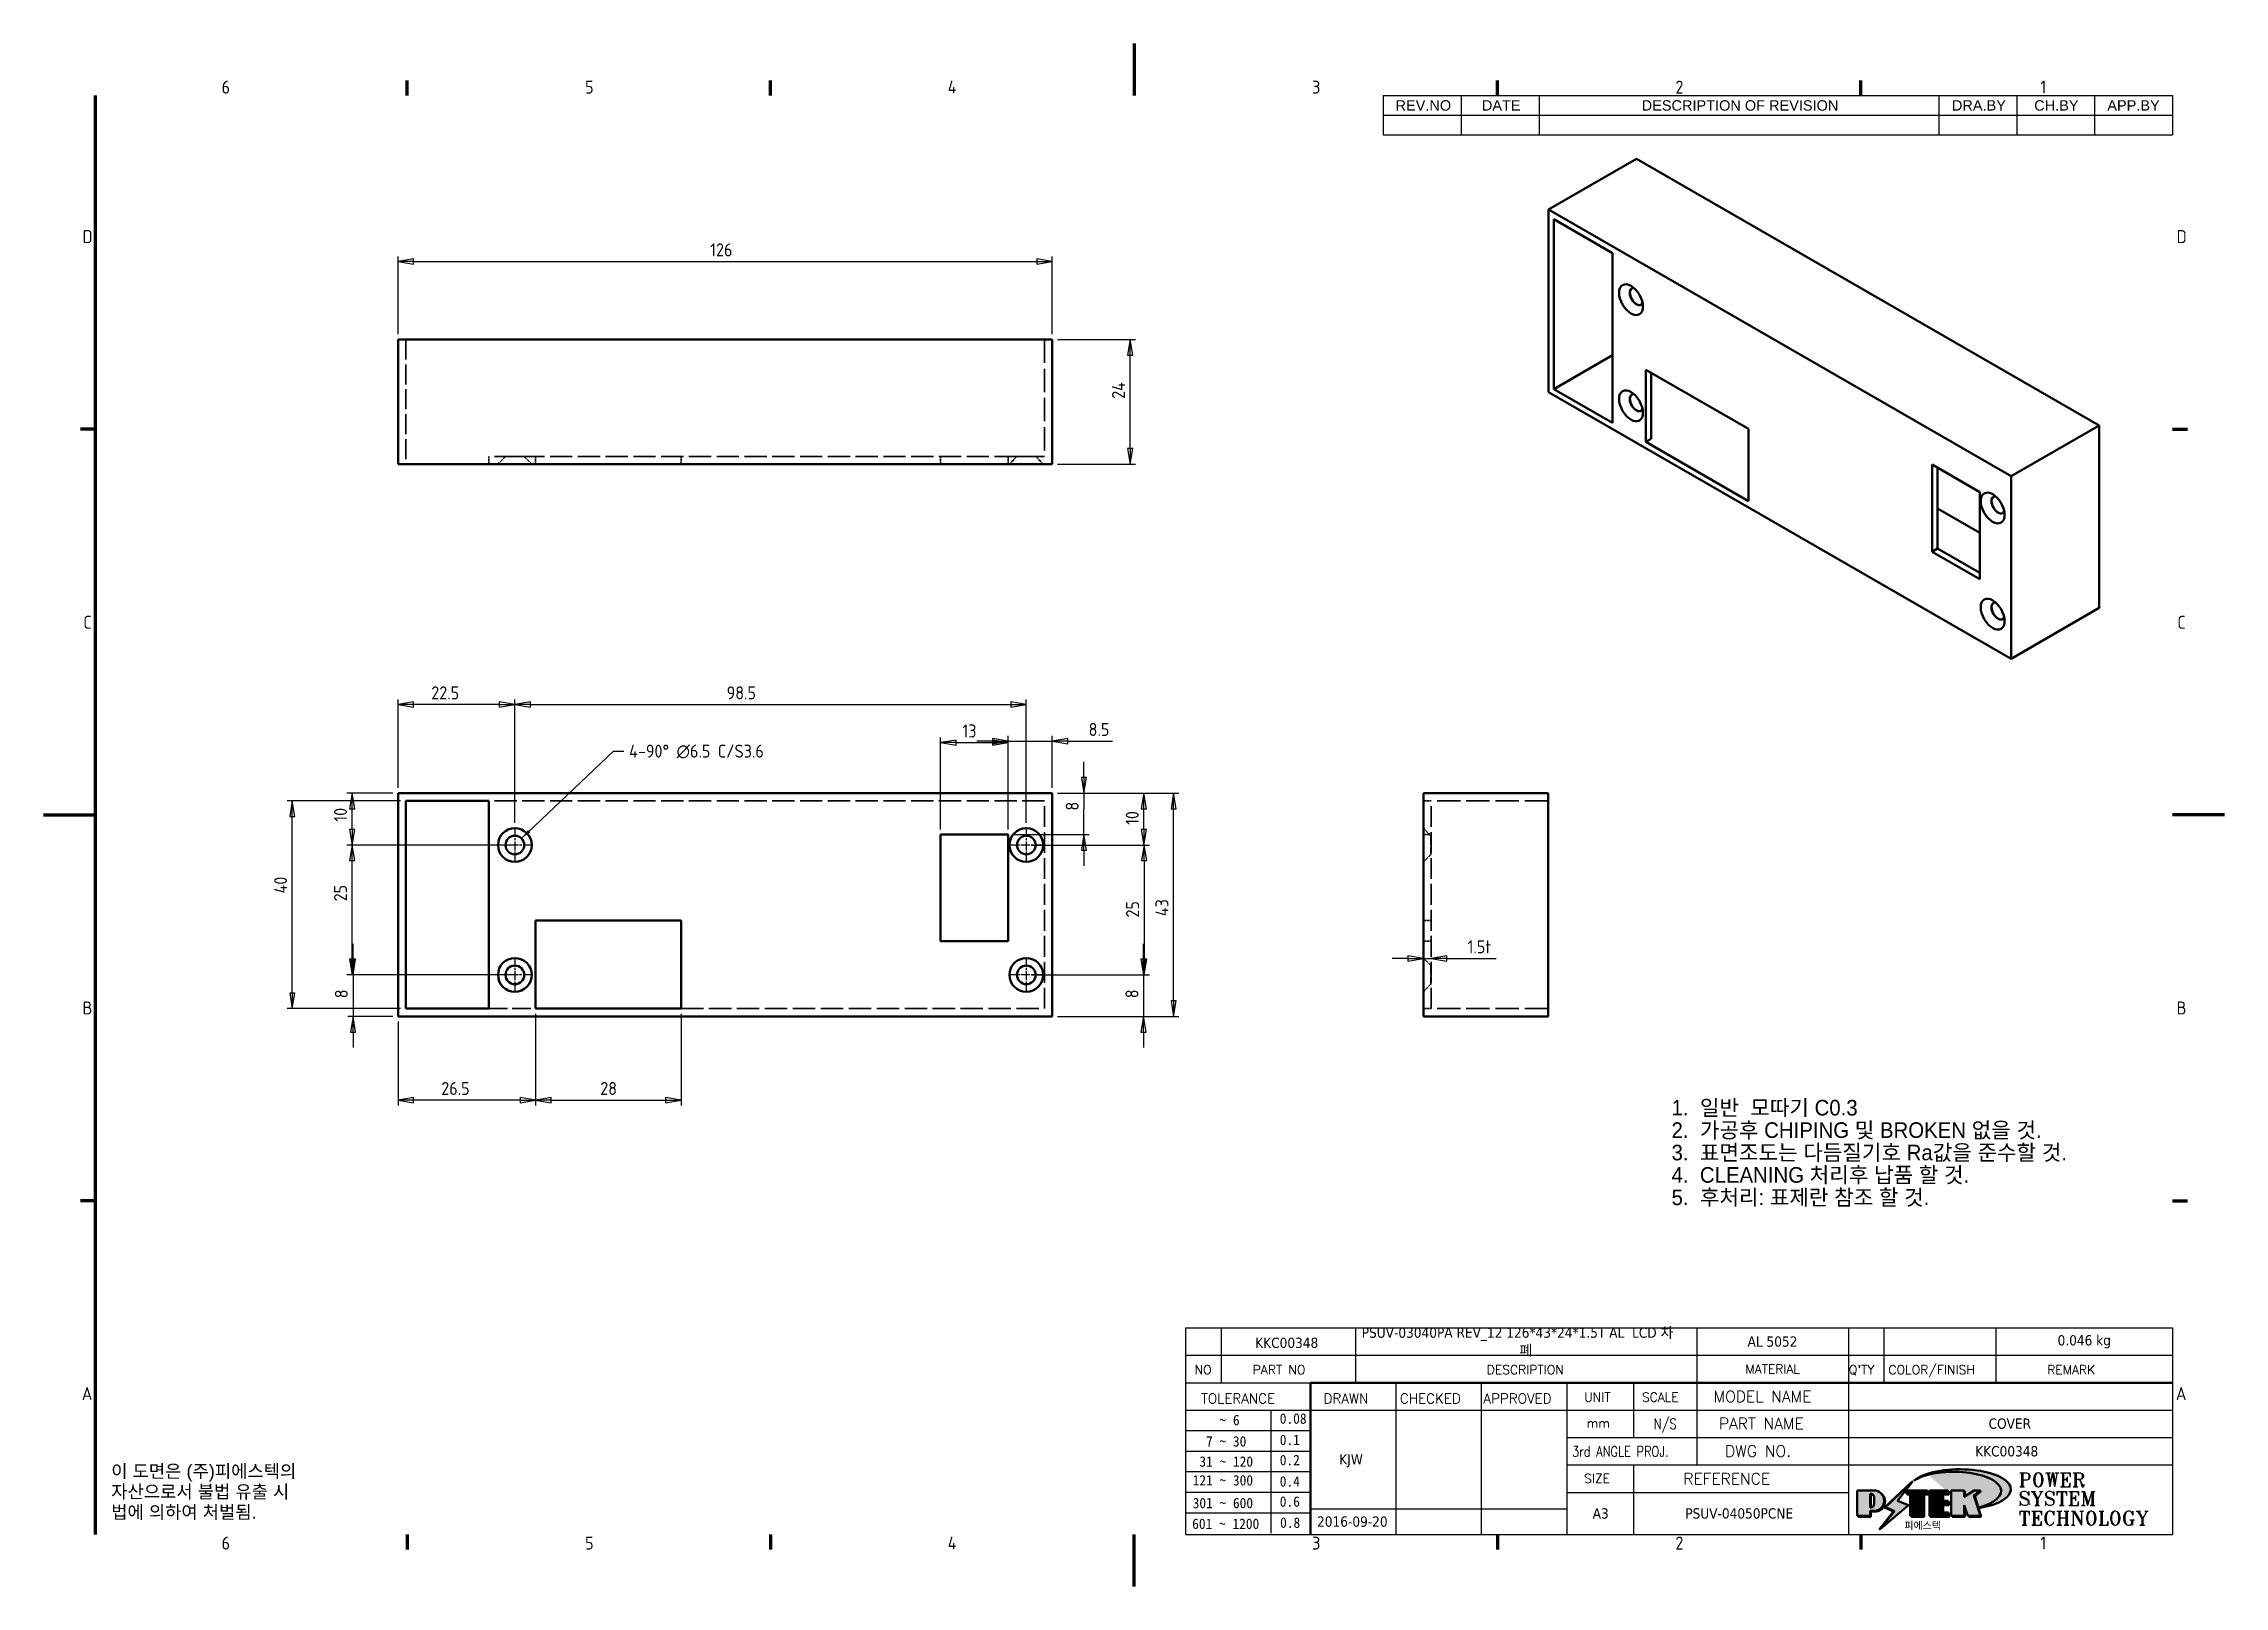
# Model space of a CAD drawing. Header units: millimetres. Extents: x 0 to 420, y 0 to 297.
import ezdxf
from ezdxf.enums import TextEntityAlignment as Align

# ---------------------------------------------------------------- set-up
doc = ezdxf.new("R2010")
doc.units = ezdxf.units.MM
doc.linetypes.add('CHAIN', pattern=[0.35429999999999995, 0.2362, -0.0295, 0.0591, -0.0295])
doc.linetypes.add('DASHED', pattern=[0.2067, 0.1654, -0.0413])
doc.layers.get('0').update_dxf_attribs({"lineweight": 25})
for name, color, linetype, lineweight in [('가려진 것(ISO)', 5, 'DASHED', 35), ('가시적인 것(ISO)', 7, 'Continuous', 50), ('경계(ISO)', 7, 'Continuous', 70), ('기호(ISO)', 7, 'Continuous', 25), ('제목(ISO)', 5, 'Continuous', 50), ('중심 표식(ISO)', 1, 'Continuous', 25), ('치수(ISO)', 7, 'Continuous', 25), ('해치(ISO)', 1, 'Continuous', 18)]:
    doc.layers.add(name, color=color, linetype=linetype, lineweight=lineweight)
doc.styles.add('HAN_291', font='')
doc.styles.add('HAN_370', font='', dxfattribs={"width": 2})
doc.styles.add('ISO Proportional', font='arial.ttf')
doc.styles.add('ISO ProportionalPSTEK', font='isocp.shx')
doc.styles.add('RC_284', font='ROMANC.shx')
doc.styles.add('RC_287', font='ROMANC.shx')
doc.styles.add('RC_292', font='ROMANC.shx')
doc.styles.add('ROMANT_294', font='romant.shx')
doc.styles.add('텍스트 스타일333', font='ROMANC.shx', dxfattribs={"width": 0.800000011920929})
doc.styles.add('텍스트 스타일359', font='tahoma.ttf')
doc.styles.get('HAN_291').set_extended_font_data('GulimChe')
doc.styles.get('HAN_370').set_extended_font_data('GulimChe')
doc.dimstyles.new('PSTEK', dxfattribs={"dimtxt": 2.5, "dimasz": 3, "dimexe": 1, "dimexo": 1, "dimgap": 1, "dimtad": 1, "dimrnd": 1e-08, "dimdsep": 46, "dimtxsty": 'ISO ProportionalPSTEK', "dimblk": 'Filled-1', "dimcen": 0.09, "dimdle": 10, "dimclrd": 3, "dimclre": 3, "dimclrt": 1, "dimadec": 1, "dimazin": 2, "dimtfac": 1, "dimtdec": 3, "dimtmove": 0, "dimatfit": 3, "dimfxl": 0, "dimtolj": 1, "dimlwd": -1, "dimlwe": -1, "dimarcsym": 0})
doc.dimstyles.new('PSTEK$7', dxfattribs={"dimtxt": 2.5, "dimasz": 2, "dimexe": 1, "dimexo": 1, "dimgap": 1, "dimtad": 1, "dimrnd": 1e-08, "dimdsep": 46, "dimtxsty": 'ISO ProportionalPSTEK', "dimblk": 'Filled-1', "dimcen": 0.09, "dimdle": 10, "dimclrd": 3, "dimclre": 3, "dimclrt": 1, "dimadec": 1, "dimazin": 2, "dimtfac": 1, "dimtdec": 3, "dimtmove": 0, "dimatfit": 3, "dimfxl": 0, "dimtolj": 1, "dimlwd": -1, "dimlwe": -1, "dimarcsym": 0})

msp = doc.modelspace()

# ---------------------------------------------------------------- texts
at = {"layer": '기호(ISO)', "color": 1, "insert": (112.7711289169277, 162.0430935368688), "char_height": 2.5, "width": 30.61669506728649, "attachment_point": 1, "line_spacing_factor": 0.4375, "style": 'ISO ProportionalPSTEK'}
msp.add_mtext('{4-90° \\fAIGDT|b0|i0;\\H2.5000;n\\fisocp|b0|i0;\\H2.5000;6.5 C/S3.6}', dxfattribs=at)
at = {"layer": '기호(ISO)', "color": 7, "insert": (13.02168356210524, 23.42363645780572), "char_height": 2.5, "width": 39.30610374543269, "attachment_point": 1, "line_spacing_factor": 0.9442214965820312, "style": 'ISO Proportional'}
msp.add_mtext('{\\fArial|b0|i0;\\H2.5000;이 도면은 (주)피에스텍의\\P자산으로서 불법 유출 시 \\P법에 의하여 처벌됨.}', dxfattribs=at)

# ---------------------------------------------------------------- blocks, each defined once
blk = doc.blocks.new('경계 Default Border')
at = {"layer": '경계(ISO)'}
for p, q in [((70, 287.0000076293945), (70, 289.8999977111816)), ((140, 287.0000076293945), (140, 289.8999977111816)), ((280, 287.0000076293945), (280, 289.8999977111816)), ((350, 287.0000076293945), (350, 289.8999977111816)), ((10, 222.7499961853027), (7.099999785423279, 222.7499961853027)), ((410, 222.7499961853027), (412.9000091552734, 222.7499961853027)), ((10, 74.25000190734863), (7.099999785423279, 74.25000190734863)), ((410, 74.25000190734863), (412.9000091552734, 74.25000190734863)), ((70, 10), (70, 7.099999785423279)), ((140, 10), (140, 7.099999785423279)), ((280, 10), (280, 7.099999785423279)), ((350, 10), (350, 7.099999785423279))]:
    blk.add_line(p, q, dxfattribs=at)
at = {"layer": '경계(ISO)', "flags": 128}
for points in [[(210, 297.0000076293945), (210, 287.0000076293945)], [(10, 10), (10, 287.0000076293945)], [(0, 148.5000038146973), (10, 148.5000038146973)], [(420, 148.5000038146973), (410, 148.5000038146973)], [(210, 0), (210, 10)]]:
    blk.add_lwpolyline(points, dxfattribs=at)
at = {"layer": '경계(ISO)', "color": 1, "char_height": 2.5, "attachment_point": 7, "style": 'ISO ProportionalPSTEK'}
for s, insert in [('6', (34.28711629372499, 287.3761620978825)), ('5', (104.287116293725, 287.3761620978825)), ('4', (174.1445584321704, 287.4)), ('3', (244.3071163449251, 287.3761620978825)), ('2', (314.2731162578849, 287.3761620978825)), ('1', (384.5717217553045, 287.4)), ('D', (7.498558442410443, 258.6011620978825)), ('D', (410.7985584424105, 258.6011620978825)), ('C', (7.637116293724987, 184.3511620978825)), ('C', (410.937116293725, 184.3511620978825)), ('B', (7.498558442410443, 110.1011620978825)), ('B', (410.7985584424105, 110.1011620978825)), ('A', (7.362000670721716, 35.86904052447062)), ('A', (410.6620006707217, 35.86904052447062)), ('6', (34.28711629372499, 7.076162097882479)), ('5', (104.287116293725, 7.076162097882479)), ('4', (174.1445584321704, 7.1)), ('3', (244.3071163449251, 7.076162097882479)), ('2', (314.2731162578849, 7.076162097882479)), ('1', (384.5717217553045, 7.1))]:
    blk.add_mtext(s, dxfattribs=dict(at, insert=insert))
blk = doc.blocks.new('제목 블록 PSTEK')
for color, points in [(252, [(317.2195697678507, 17.0593801673321), (322.0326348870767, 21.62682475217465), (322.2781991042243, 21.94392121864296), (317.0471853425802, 16.97985676345368), (318.7512090904202, 16.1899260703855), (316.0018030350395, 12.71868385740789), (316.3356552234328, 13.00206718743325), (318.9235935156908, 16.2694494742633)]), (5, [(321.6183518841322, 17.4193704504104), (319.5281351041078, 18.24969419629727), (322.4505835294948, 22.02344462252142), (317.2195697678507, 17.0593801673321), (318.9235935156908, 16.2694494742633), (316.1741874603099, 12.79820726128571)]), (1, [(324.4839107253602, 19.60711530335299), (325.2419748254881, 19.60711530335299), (325.2419748254881, 20.25857663940324), (321.2266040451076, 20.25857663940324), (321.2266040451076, 19.60711530335299), (321.9846681452406, 19.60711530335299), (321.9846681452406, 15.3430047401139), (324.4839107253602, 15.3430047401139)]), (252, [(321.9846681452406, 19.60711530335299), (321.4042753185749, 19.60711530335299), (321.4042753185749, 19.45905590879572), (321.9846681452406, 19.45905590879572)]), (252, [(324.6615819988275, 19.45905590879572), (325.4196460989604, 19.45905590879572), (325.4196460989604, 20.11051724484596), (325.2419748254881, 20.11051724484596), (325.2419748254881, 19.60711530335299), (324.4839107253602, 19.60711530335299), (324.4839107253602, 15.3430047401139), (322.1623394187076, 15.3430047401139), (322.1623394187076, 15.19494534555726), (324.6615819988275, 15.19494534555726)]), (1, [(329.2277337269622, 20.25857663940324), (325.65654113025, 20.25857663940324), (325.65654113025, 15.3430047401139), (329.3580259941756, 15.3430047401139), (329.3580259941756, 15.9944660761648), (328.1137701654877, 15.9944660761648), (328.1137701654877, 17.56360607323003), (329.2277337269622, 17.56360607323003), (329.2277337269622, 18.25543873810179), (328.1137701654877, 18.25543873810179), (328.1137701654877, 19.60711530335299), (329.2277337269622, 19.60711530335299)]), (252, [(328.2914414389548, 19.45905590879572), (329.4054050004294, 19.45905590879572), (329.4054050004294, 20.11051724484596), (329.2277337269622, 20.11051724484596), (329.2277337269622, 19.60711530335299), (328.1137701654877, 19.60711530335299), (328.1137701654877, 18.25543873810179), (328.2914414389548, 18.25543873810179)]), (252, [(328.2914414389548, 17.41554667867274), (329.4054050004294, 17.41554667867274), (329.4054050004294, 18.10737934354514), (329.2277337269622, 18.10737934354514), (329.2277337269622, 17.56360607323003), (328.1137701654877, 17.56360607323003), (328.1137701654877, 15.9944660761648), (328.2914414389548, 15.9944660761648)]), (1, [(332.3312149849806, 20.25857663940324), (329.8592894925411, 20.25857663940324), (329.8592894925411, 15.3430047401139), (332.3312149849806, 15.3430047401139), (332.3312149849806, 17.4318630164523), (333.0701931098801, 15.3430047401139), (335.4855464857051, 15.3430047401139), (334.2514536401189, 19.30614745124769), (335.4379594596742, 20.25857663940324), (334.3071782107978, 20.25857663940324), (332.3312149849806, 18.99741471888304)]), (252, [(332.5088862584528, 16.92964231796647), (332.3312149849806, 17.43186301645164), (332.3312149849806, 15.3430047401139), (330.0369607660135, 15.3430047401139), (330.0369607660135, 15.19494534555726), (332.5088862584528, 15.19494534555726)]), (252, [(332.5088862584528, 20.1105172448466), (332.3312149849806, 20.1105172448466), (332.3312149849806, 18.99741471888368), (332.5088862584528, 19.11081371413894)]), (252, [(335.6156307331414, 20.11051724484596), (335.2535118015555, 20.11051724484596), (334.2514536401189, 19.30614745124769), (335.4855464857051, 15.3430047401139), (333.1954852176545, 15.3430047401139), (333.2478643833523, 15.19494534555726), (335.6632177591723, 15.19494534555726), (334.4291249135862, 19.15808805669106)]), (252, [(329.5356972676428, 15.8464066816075), (329.3580259941756, 15.8464066816075), (329.3580259941756, 15.3430047401139), (325.8342124037171, 15.3430047401139), (325.8342124037171, 15.19494534555726), (329.5356972676428, 15.19494534555726)])]:
    blk.add_hatch(color=color).paths.add_polyline_path(points)
h = blk.add_hatch(color=1)
edge = h.paths.add_edge_path(flags=0)
edge.add_line((314.2242174273352, 19.60711530335299), (314.2242174273352, 17.00126995915134))
edge.add_line((314.2242174273352, 17.00126995915134), (314.3485873187598, 17.00126995915134))
edge.add_arc((314.3485873187598, 17.6527312952023), 0.6514613360509371, 270, 360)
edge.add_line((315.0000486548106, 17.6527312952023), (315.0000486548106, 18.95565396730211))
edge.add_arc((314.3485873187598, 18.95565396730212), 0.6514613360508712, 0, 90)
edge.add_line((314.3485873187598, 19.60711530335299), (314.2242174273352, 19.60711530335299))
edge = h.paths.add_edge_path()
edge.add_arc((314.9847713324306, 18.28938669179658), 1.969189947606664, 269.9999999999959, 450)
edge.add_line((314.9847713324306, 20.25857663940318), (311.7664314776902, 20.25857663940324))
edge.add_line((311.7664314776902, 20.25857663940324), (311.7664314776902, 15.3430047401139))
edge.add_line((311.7664314776902, 15.3430047401139), (314.2242174273352, 15.3430047401139))
edge.add_line((314.2242174273352, 15.3430047401139), (314.2242174273352, 16.32019674418991))
edge.add_line((314.2242174273352, 16.32019674418991), (314.9847713324307, 16.32019674418991))
h = blk.add_hatch(color=252)
edge = h.paths.add_edge_path()
edge.add_arc((314.9847713324309, 18.28938669179657), 1.969189947606666, 270, 406.8278729790604)
edge.add_arc((315.1624426058984, 18.1413272972396), 1.969189947606962, -90, 53.560984836317004, ccw=False)
edge.add_line((315.1624426058984, 16.17213734963263), (314.4018887008024, 16.17213734963263))
edge.add_line((314.4018887008024, 16.17213734963263), (314.4018887008024, 15.19494534555726))
edge.add_line((314.4018887008024, 15.19494534555726), (311.9441027511573, 15.19494534555726))
edge.add_line((311.9441027511573, 15.19494534555726), (311.9441027511573, 15.3430047401139))
edge.add_line((311.9441027511573, 15.3430047401139), (314.2242174273352, 15.3430047401139))
edge.add_line((314.2242174273352, 15.3430047401139), (314.2242174273352, 16.32019674418991))
edge.add_line((314.2242174273352, 16.32019674418991), (314.9847713324309, 16.32019674418991))
h = blk.add_hatch(color=252)
edge = h.paths.add_edge_path()
edge.add_line((314.4018887008024, 19.45905590879572), (314.5262585922315, 19.45905590879572))
edge.add_arc((314.5262585922314, 18.80759457274939), 0.6514613360463194, 60.4189348879147, 90.00000000000318, ccw=False)
edge.add_arc((314.3485873187602, 18.95565396730057), 0.6514613360524251, 39.96992292766206, 90.00000000009999)
edge.add_line((314.3485873187591, 19.60711530335307), (314.2242174273352, 19.60711530335298))
edge.add_line((314.2242174273352, 19.60711530335299), (314.2242174273352, 17.00126995915134))
edge.add_line((314.2242174273352, 17.00126995915134), (314.3485873187591, 17.00126995915134))
edge.add_arc((314.3485873187568, 17.652731295233), 0.6514613360816299, 270.0000000002, 274.6930825552478)
edge.add_line((314.4018887008024, 17.0034541317032), (314.4018887008024, 19.45905590879572))
at = {"layer": '해치(ISO)'}
h = blk.add_hatch(color=140, dxfattribs=at)
edge = h.paths.add_edge_path()
edge.add_ellipse((330.3660919371412, 20.15576403068321), major_axis=(9.100907360794343, 0), ratio=0.4069904968023172, start_angle=301.3098473703837, end_angle=507.7436900681698)
edge.add_ellipse((331.5340919371412, 20.4634168429492), major_axis=(-9.82350664112931, 0), ratio=0.3942600559756514, start_angle=111.51207141178469, end_angle=334.47025347086895, ccw=False)
edge.add_line((335.1363447531188, 16.8601935978785), (335.0955236905705, 16.99119398620872))
at = {"color": 180}
for p, q in [((182.475792979055, 11.79100474011392), (182.4757929790549, 51.56524660363496)), ((182.4757929790549, 51.56524660363496), (372.4757929537551, 51.56524660363496)), ((189.2651435055721, 51.56524660363496), (189.2651435055722, 41.00524660363494)), ((215.2152739891528, 41.00524660363494), (215.2152739891528, 51.56524660363496)), ((280.8758854511282, 51.56524660363496), (280.8758854511282, 41.00524660363494)), ((310.0881549537552, 51.56524660363496), (310.0881549537553, 41.00524660363494)), ((316.9044520275131, 51.56524660363496), (316.9044520275127, 41.00524660363494)), ((338.4566026226726, 51.56524660363496), (338.4566026226727, 41.00524660363494)), ((372.4757929537551, 51.56524660363496), (372.4757929537551, 11.79100474011389)), ((182.475792979055, 46.2852466036349), (372.4757929537551, 46.28524660363492)), ((182.475792979055, 41.00524660363493), (206.451475290024, 41.00524660363493)), ((222.9401812389276, 11.79100474011392), (222.9401812389276, 41.00524660363494)), ((239.4288871878316, 11.79100474011392), (239.4288871878316, 41.00524660363494)), ((255.9175931367356, 11.79100474011392), (255.9175931367356, 41.00524660363494)), ((268.6918866058747, 41.00524660363494), (268.6918866058747, 30.44524660363498)), ((280.8758854511282, 41.00524660363494), (280.8758854511282, 25.16524660363502)), ((310.088154953755, 41.00524660363494), (310.088154953755, 11.79100474011392)), ((182.475792979055, 35.72524660363497), (206.451475290024, 35.72524660363497)), ((198.8621818849491, 12.02524660363491), (198.8621818849491, 35.72524660363497)), ((206.451475290024, 35.72524660363497), (372.4757929537551, 35.72524660363497)), ((182.475792979055, 31.77524660363492), (206.451475290024, 31.77524660363492)), ((255.917593136736, 30.44524660363498), (372.4757929537552, 30.44524660363501)), ((182.475792979055, 27.82524660363487), (206.451475290024, 27.82524660363487)), ((182.475792979055, 23.87524660363505), (206.451475290024, 23.87524660363505)), ((255.9175931367359, 25.16524660363502), (372.4757929537552, 25.165246603635)), ((268.6918866058744, 25.16524660363502), (268.6918866058744, 11.79100474011392)), ((182.475792979055, 19.92524660363478), (206.451475290024, 19.92524660363478)), ((255.9175931367359, 19.88524660363481), (310.0881549537553, 19.88524660363481)), ((182.475792979055, 15.97524660363496), (206.451475290024, 15.97524660363496)), ((206.451475290024, 16.74100474011396), (255.9175931367359, 16.74100474011396)), ((182.475792979055, 11.79100474011392), (372.4757929537551, 11.79100474011389))]:
    blk.add_line(p, q, dxfattribs=at)
at = {"color": 7, "linetype": 'Continuous', "lineweight": 25}
blk.add_line((182.4771903250938, 46.27967054998719), (231.7273669611342, 46.27967054998717), dxfattribs=at)
at = {"color": 7, "lineweight": 50}
for p, q in [((206.4514752900237, 11.79100474011392), (206.4514752900237, 41.00524660363494)), ((206.451475290024, 41.00524660363494), (372.4757929537551, 41.00524660363496))]:
    blk.add_line(p, q, dxfattribs=at)
at = {"color": 7}
for p, q in [((322.2781991042243, 21.94392121864296), (317.0471853425802, 16.97985676345368)), ((322.4505835294948, 22.02344462252142), (317.2195697678507, 17.0593801673321)), ((317.2195697678507, 17.0593801673321), (322.0326348870767, 21.62682475217465)), ((319.5281351041078, 18.24969419629727), (322.4505835294948, 22.02344462252142)), ((322.0326348870767, 21.62682475217465), (322.2781991042243, 21.94392121864296)), ((311.7664314776902, 20.25900474011391), (311.7664314776902, 15.34300474011391)), ((314.9847713324309, 20.25857663940324), (311.7664314776902, 20.25857663940324)), ((314.9847713324309, 20.25857663940324), (311.7664314776902, 20.25857663940324)), ((311.7664314776902, 20.25857663940324), (311.7664314776902, 15.3430047401139)), ((314.2242174273352, 17.00126995915134), (314.2242174273352, 19.60711530335299)), ((314.2242174273352, 19.60711530335299), (314.3485873187591, 19.60711530335299)), ((314.3485873187591, 19.60711530335299), (314.2242174273352, 19.60711530335299)), ((314.2242174273352, 19.60711530335299), (314.2242174273352, 17.00126995915134)), ((314.2242174273352, 17.00126995915134), (314.2242174273352, 19.60711530335299)), ((314.2242174273352, 19.60711530335299), (314.3485873187591, 19.60711530335299)), ((314.3485873187591, 17.00126995915134), (314.2242174273352, 17.00126995915134)), ((314.2242174273352, 17.00126995915134), (314.3485873187591, 17.00126995915134)), ((314.3485873187591, 17.00126995915134), (314.2242174273352, 17.00126995915134)), ((314.4018887008024, 19.45905590879572), (314.5262585922314, 19.45905590879572)), ((314.4018887008024, 17.0034541317032), (314.4018887008024, 19.45905590879572)), ((315.0000486548106, 18.95565396730275), (315.0000486548106, 17.65273129520161)), ((315.0000486548106, 18.95565396730275), (315.0000486548106, 17.65273129520161)), ((316.1741874603099, 12.79820726128571), (321.6183518841322, 17.4193704504104)), ((317.0471853425802, 16.97985676345368), (318.7512090904202, 16.1899260703855)), ((318.9235935156908, 16.2694494742633), (317.2195697678507, 17.0593801673321)), ((317.2195697678507, 17.0593801673321), (318.9235935156908, 16.2694494742633)), ((321.6183518841322, 17.4193704504104), (319.5281351041078, 18.24969419629727)), ((325.2419748254881, 20.25857663940324), (321.2266040451076, 20.25857663940324)), ((321.2266040451076, 20.25857663940324), (321.2266040451076, 19.60711530335299)), ((325.2419748254881, 20.25857663940324), (321.2266040451076, 20.25857663940324)), ((321.2266040451076, 20.25857663940324), (321.2266040451076, 19.60711530335299)), ((321.2266040451076, 19.60711530335299), (321.9846681452406, 19.60711530335299)), ((321.2266040451076, 19.60711530335299), (321.9846681452406, 19.60711530335299)), ((321.4042753185749, 19.60711530335299), (321.4042753185749, 19.45905590879572)), ((321.9846681452406, 19.60711530335299), (321.4042753185749, 19.60711530335299)), ((321.4042753185749, 19.45905590879572), (321.9846681452406, 19.45905590879572)), ((321.9846681452406, 19.60711530335299), (321.9846681452406, 15.3430047401139)), ((321.9846681452406, 19.45905590879572), (321.9846681452406, 19.60711530335299)), ((321.9846681452406, 19.60711530335299), (321.9846681452406, 15.3430047401139)), ((324.4839107253602, 19.60711530335299), (325.2419748254881, 19.60711530335299)), ((324.4839107253602, 15.3430047401139), (324.4839107253602, 19.60711530335299)), ((325.2419748254881, 19.60711530335299), (324.4839107253602, 19.60711530335299)), ((324.4839107253602, 19.60711530335299), (324.4839107253602, 15.3430047401139)), ((324.4839107253602, 19.60711530335299), (325.2419748254881, 19.60711530335299)), ((324.4839107253602, 15.3430047401139), (324.4839107253602, 19.60711530335299)), ((324.6615819988275, 19.45905590879572), (325.4196460989604, 19.45905590879572)), ((324.6615819988275, 15.19494534555726), (324.6615819988275, 19.45905590879572)), ((325.2419748254881, 19.60711530335299), (325.2419748254881, 20.25857663940324)), ((325.2419748254881, 19.60711530335299), (325.2419748254881, 20.25857663940324)), ((325.4196460989604, 20.11051724484596), (325.2419748254881, 20.11051724484596)), ((325.2419748254881, 20.11051724484596), (325.2419748254881, 19.60711530335299)), ((325.4196460989604, 19.45905590879572), (325.4196460989604, 20.11051724484596)), ((329.2277337269622, 20.25857663940324), (325.65654113025, 20.25857663940324)), ((325.65654113025, 20.25857663940324), (325.65654113025, 15.3430047401139)), ((325.65654113025, 20.25857663940324), (325.65654113025, 15.3430047401139)), ((329.2277337269622, 20.25857663940324), (325.65654113025, 20.25857663940324)), ((328.1137701654877, 18.25543873810179), (328.1137701654877, 19.60711530335299)), ((328.1137701654877, 19.60711530335299), (329.2277337269622, 19.60711530335299)), ((329.2277337269622, 19.60711530335299), (328.1137701654877, 19.60711530335299)), ((328.1137701654877, 19.60711530335299), (328.1137701654877, 18.25543873810179)), ((328.1137701654877, 18.25543873810179), (328.1137701654877, 19.60711530335299)), ((328.1137701654877, 19.60711530335299), (329.2277337269622, 19.60711530335299)), ((329.2277337269622, 18.25543873810179), (328.1137701654877, 18.25543873810179)), ((328.1137701654877, 18.25543873810179), (328.2914414389548, 18.25543873810179)), ((329.2277337269622, 18.25543873810179), (328.1137701654877, 18.25543873810179)), ((328.1137701654877, 17.56360607323003), (329.2277337269622, 17.56360607323003)), ((328.1137701654877, 15.9944660761648), (328.1137701654877, 17.56360607323003)), ((329.2277337269622, 17.56360607323003), (328.1137701654877, 17.56360607323003)), ((328.1137701654877, 17.56360607323003), (328.1137701654877, 15.9944660761648)), ((328.1137701654877, 17.56360607323003), (329.2277337269622, 17.56360607323003)), ((328.1137701654877, 15.9944660761648), (328.1137701654877, 17.56360607323003)), ((328.2914414389548, 18.25543873810179), (328.2914414389548, 19.45905590879572)), ((328.2914414389548, 19.45905590879572), (329.4054050004294, 19.45905590879572)), ((328.2914414389548, 15.9944660761648), (328.2914414389548, 17.41554667867274)), ((328.2914414389548, 17.41554667867274), (329.4054050004294, 17.41554667867274)), ((329.2277337269622, 19.60711530335299), (329.2277337269622, 20.25857663940324)), ((329.2277337269622, 19.60711530335299), (329.2277337269622, 20.25857663940324)), ((329.4054050004294, 20.11051724484596), (329.2277337269622, 20.11051724484596)), ((329.2277337269622, 20.11051724484596), (329.2277337269622, 19.60711530335299)), ((329.2277337269622, 17.56360607323003), (329.2277337269622, 18.25543873810179)), ((329.2277337269622, 17.56360607323003), (329.2277337269622, 18.25543873810179)), ((329.4054050004294, 18.10737934354514), (329.2277337269622, 18.10737934354514)), ((329.2277337269622, 18.10737934354514), (329.2277337269622, 17.56360607323003)), ((329.4054050004294, 19.45905590879572), (329.4054050004294, 20.11051724484596)), ((329.4054050004294, 17.41554667867274), (329.4054050004294, 18.10737934354514)), ((332.3312149849806, 20.25857663940324), (329.8592894925411, 20.25857663940324)), ((329.8592894925411, 20.25857663940324), (329.8592894925411, 15.3430047401139)), ((329.8592894925411, 20.25857663940324), (329.8592894925411, 15.3430047401139)), ((332.3312149849806, 20.25857663940324), (329.8592894925411, 20.25857663940324)), ((334.3071782107978, 20.25857663940324), (332.3312149849806, 18.99741471888304)), ((332.3312149849806, 18.99741471888304), (332.3312149849806, 20.25857663940324)), ((334.3071782107978, 20.25857663940324), (332.3312149849806, 18.99741471888304)), ((332.3312149849806, 18.99741471888304), (332.3312149849806, 20.25857663940324)), ((332.5088862584528, 20.1105172448466), (332.3312149849806, 20.1105172448466)), ((332.3312149849806, 20.1105172448466), (332.3312149849806, 18.99741471888368)), ((332.3312149849806, 18.99741471888368), (332.5088862584528, 19.11081371413894)), ((332.3312149849806, 17.4318630164523), (333.0701931098801, 15.3430047401139)), ((332.3312149849806, 15.3430047401139), (332.3312149849806, 17.4318630164523)), ((332.5088862584528, 16.92964231796647), (332.3312149849806, 17.43186301645164)), ((332.3312149849806, 17.43186301645164), (332.3312149849806, 15.3430047401139)), ((332.3312149849806, 17.4318630164523), (333.0701931098801, 15.3430047401139)), ((332.3312149849806, 15.3430047401139), (332.3312149849806, 17.4318630164523)), ((332.5088862584528, 19.11081371413894), (332.5088862584528, 20.1105172448466)), ((332.5088862584528, 15.19494534555726), (332.5088862584528, 16.92964231796647)), ((334.2514536401189, 19.30614745124769), (335.4379594596742, 20.25857663940324)), ((334.2514536401189, 19.30614745124769), (335.4379594596742, 20.25857663940324)), ((335.2535118015555, 20.11051724484596), (334.2514536401189, 19.30614745124769)), ((335.4855464857051, 15.3430047401139), (334.2514536401189, 19.30614745124769)), ((334.2514536401189, 19.30614745124769), (335.4855464857051, 15.3430047401139)), ((335.4855464857051, 15.3430047401139), (334.2514536401189, 19.30614745124769)), ((335.4379594596742, 20.25857663940324), (334.3071782107978, 20.25857663940324)), ((335.4379594596742, 20.25857663940324), (334.3071782107978, 20.25857663940324)), ((334.4291249135862, 19.15808805669104), (335.6156307331414, 20.11051724484596)), ((335.6632177591723, 15.19494534555726), (334.4291249135862, 19.15808805669104)), ((335.6156307331414, 20.11051724484596), (335.2535118015555, 20.11051724484596)), ((345.0447381189468, 17.50375595811051), (344.9867755289346, 17.689895936919)), ((311.7664314776902, 15.3430047401139), (314.2242174273352, 15.3430047401139)), ((311.7664314776902, 15.3430047401139), (314.2242174273352, 15.3430047401139)), ((314.2242174273352, 15.3430047401139), (311.9441027511573, 15.3430047401139)), ((311.9441027511573, 15.3430047401139), (311.9441027511573, 15.19494534555726)), ((311.9441027511573, 15.19494534555726), (314.4018887008024, 15.19494534555726)), ((314.2242174273352, 16.32019674418991), (314.9847713324309, 16.32019674418991)), ((314.2242174273352, 15.3430047401139), (314.2242174273352, 16.32019674418991)), ((314.9847713324309, 16.32019674418991), (314.2242174273352, 16.32019674418991)), ((314.2242174273352, 16.32019674418991), (314.2242174273352, 15.3430047401139)), ((314.2242174273352, 16.32019674418991), (314.9847713324309, 16.32019674418991)), ((314.2242174273352, 15.3430047401139), (314.2242174273352, 16.32019674418991)), ((314.4018887008024, 16.17213734963263), (315.162442605898, 16.17213734963263)), ((314.4018887008024, 15.19494534555726), (314.4018887008024, 16.17213734963263)), ((318.7512090904202, 16.1899260703855), (316.0018030350395, 12.71868385740789)), ((316.0018030350395, 12.71868385740789), (316.3356552234328, 13.00206718743325)), ((318.9235935156908, 16.2694494742633), (316.1741874603099, 12.79820726128571)), ((316.3356552234328, 13.00206718743325), (318.9235935156908, 16.2694494742633)), ((321.9846681452406, 15.3430047401139), (324.4839107253602, 15.3430047401139)), ((321.9846681452406, 15.3430047401139), (324.4839107253602, 15.3430047401139)), ((324.4839107253602, 15.3430047401139), (322.1623394187076, 15.3430047401139)), ((322.1623394187076, 15.3430047401139), (322.1623394187076, 15.19494534555726)), ((322.1623394187076, 15.19494534555726), (324.6615819988275, 15.19494534555726)), ((325.65654113025, 15.3430047401139), (329.3580259941756, 15.3430047401139)), ((325.65654113025, 15.3430047401139), (329.3580259941756, 15.3430047401139)), ((329.3580259941756, 15.3430047401139), (325.8342124037171, 15.3430047401139)), ((325.8342124037171, 15.3430047401139), (325.8342124037171, 15.19494534555726)), ((325.8342124037171, 15.19494534555726), (329.5356972676428, 15.19494534555726)), ((329.3580259941756, 15.9944660761648), (328.1137701654877, 15.9944660761648)), ((328.1137701654877, 15.9944660761648), (328.2914414389548, 15.9944660761648)), ((329.3580259941756, 15.9944660761648), (328.1137701654877, 15.9944660761648)), ((329.3580259941756, 15.3430047401139), (329.3580259941756, 15.9944660761648)), ((329.3580259941756, 15.3430047401139), (329.3580259941756, 15.9944660761648)), ((329.5356972676428, 15.8464066816075), (329.3580259941756, 15.8464066816075)), ((329.3580259941756, 15.8464066816075), (329.3580259941756, 15.3430047401139)), ((329.5356972676428, 15.19494534555726), (329.5356972676428, 15.8464066816075)), ((329.8592894925411, 15.3430047401139), (332.3312149849806, 15.3430047401139)), ((329.8592894925411, 15.3430047401139), (332.3312149849806, 15.3430047401139)), ((332.3312149849806, 15.3430047401139), (330.0369607660135, 15.3430047401139)), ((330.0369607660135, 15.3430047401139), (330.0369607660135, 15.19494534555726)), ((330.0369607660135, 15.19494534555726), (332.5088862584528, 15.19494534555726)), ((333.0701931098801, 15.3430047401139), (335.4855464857051, 15.3430047401139)), ((333.0701931098801, 15.3430047401139), (335.4855464857051, 15.3430047401139)), ((335.4855464857051, 15.3430047401139), (333.1954852176545, 15.3430047401139)), ((333.1954852176545, 15.3430047401139), (333.2478643833523, 15.19494534555726)), ((333.2478643833523, 15.19494534555726), (335.6632177591723, 15.19494534555726))]:
    blk.add_line(p, q, dxfattribs=at)
at = {"color": 5}
for p, q in [((322.4505835294948, 22.02344462252142), (317.2195697678507, 17.0593801673321)), ((319.5281351041078, 18.24969419629727), (322.4505835294948, 22.02344462252142)), ((316.1741874603099, 12.79820726128571), (321.6183518841322, 17.4193704504104)), ((317.2195697678507, 17.0593801673321), (318.9235935156908, 16.2694494742633)), ((321.6183518841322, 17.4193704504104), (319.5281351041078, 18.24969419629727)), ((318.9235935156908, 16.2694494742633), (316.1741874603099, 12.79820726128571))]:
    blk.add_line(p, q, dxfattribs=at)
at = {"color": 1}
for p, q in [((314.9847713324309, 20.25857663940324), (311.7664314776902, 20.25857663940324)), ((311.7664314776902, 20.25857663940324), (311.7664314776902, 15.3430047401139)), ((314.2242174273352, 17.00126995915134), (314.2242174273352, 19.60711530335299)), ((314.2242174273352, 19.60711530335299), (314.3485873187591, 19.60711530335299)), ((314.3485873187591, 17.00126995915134), (314.2242174273352, 17.00126995915134)), ((315.0000486548106, 18.95565396730275), (315.0000486548106, 17.65273129520161)), ((325.2419748254881, 20.25857663940324), (321.2266040451076, 20.25857663940324)), ((321.2266040451076, 20.25857663940324), (321.2266040451076, 19.60711530335299)), ((321.2266040451076, 19.60711530335299), (321.9846681452406, 19.60711530335299)), ((321.9846681452406, 19.60711530335299), (321.9846681452406, 15.3430047401139)), ((324.4839107253602, 19.60711530335299), (325.2419748254881, 19.60711530335299)), ((324.4839107253602, 15.3430047401139), (324.4839107253602, 19.60711530335299)), ((325.2419748254881, 19.60711530335299), (325.2419748254881, 20.25857663940324)), ((329.2277337269622, 20.25857663940324), (325.65654113025, 20.25857663940324)), ((325.65654113025, 20.25857663940324), (325.65654113025, 15.3430047401139)), ((328.1137701654877, 18.25543873810179), (328.1137701654877, 19.60711530335299)), ((328.1137701654877, 19.60711530335299), (329.2277337269622, 19.60711530335299)), ((329.2277337269622, 18.25543873810179), (328.1137701654877, 18.25543873810179)), ((328.1137701654877, 17.56360607323003), (329.2277337269622, 17.56360607323003)), ((328.1137701654877, 15.9944660761648), (328.1137701654877, 17.56360607323003)), ((329.2277337269622, 19.60711530335299), (329.2277337269622, 20.25857663940324)), ((329.2277337269622, 17.56360607323003), (329.2277337269622, 18.25543873810179)), ((332.3312149849806, 20.25857663940324), (329.8592894925411, 20.25857663940324)), ((329.8592894925411, 20.25857663940324), (329.8592894925411, 15.3430047401139)), ((334.3071782107978, 20.25857663940324), (332.3312149849806, 18.99741471888304)), ((332.3312149849806, 18.99741471888304), (332.3312149849806, 20.25857663940324)), ((332.3312149849806, 17.4318630164523), (333.0701931098801, 15.3430047401139)), ((332.3312149849806, 15.3430047401139), (332.3312149849806, 17.4318630164523)), ((334.2514536401189, 19.30614745124769), (335.4379594596742, 20.25857663940324)), ((335.4855464857051, 15.3430047401139), (334.2514536401189, 19.30614745124769)), ((335.4379594596742, 20.25857663940324), (334.3071782107978, 20.25857663940324)), ((311.7664314776902, 15.3430047401139), (314.2242174273352, 15.3430047401139)), ((314.2242174273352, 16.32019674418991), (314.9847713324309, 16.32019674418991)), ((314.2242174273352, 15.3430047401139), (314.2242174273352, 16.32019674418991)), ((321.9846681452406, 15.3430047401139), (324.4839107253602, 15.3430047401139)), ((325.65654113025, 15.3430047401139), (329.3580259941756, 15.3430047401139)), ((329.3580259941756, 15.9944660761648), (328.1137701654877, 15.9944660761648)), ((329.3580259941756, 15.3430047401139), (329.3580259941756, 15.9944660761648)), ((329.8592894925411, 15.3430047401139), (332.3312149849806, 15.3430047401139)), ((333.0701931098801, 15.3430047401139), (335.4855464857051, 15.3430047401139))]:
    blk.add_line(p, q, dxfattribs=at)
at = {"color": 7}
for centre, radius, start, end in [((314.3485873187598, 18.95565396730211), 0.6514613360508712, 0, 90), ((314.3485873187602, 18.95565396730057), 0.6514613360524251, 39.96992292766117, 90), ((314.3485873187598, 18.95565396730212), 0.6514613360508712, 0, 90), ((314.3485873187597, 17.65273129520228), 0.6514613360509381, 270, 0), ((314.3485873187598, 17.6527312952023), 0.6514613360509381, 270, 0), ((314.3485873187568, 17.652731295233), 0.6514613360816299, 270, 274.6930825552478), ((314.5262585922314, 18.80759457274939), 0.6514613360463193, 60.41893488791137, 90), ((314.9847713324309, 18.28938669179658), 1.969189947606665, 270, 90), ((314.9847713324309, 18.28938669179658), 1.969189947606665, 270, 90), ((314.9847713324307, 18.2893866917965), 1.969189947606594, 270, 46.82787297909833), ((315.1624426058984, 18.1413272972396), 1.969189947606961, 270, 53.56098483636067)]:
    blk.add_arc(centre, radius, start, end, dxfattribs=at)
at = {"color": 1}
for centre, radius, start, end in [((314.3485873187598, 18.95565396730211), 0.6514613360508712, 0, 90), ((314.3485873187598, 17.6527312952023), 0.6514613360509381, 270, 0), ((314.9847713324309, 18.28938669179657), 1.969189947606665, 270, 90)]:
    blk.add_arc(centre, radius, start, end, dxfattribs=at)
at = {"layer": '제목(ISO)'}
for p, q in [((322.2781991042243, 21.94392121864296), (317.0471853425802, 16.97985676345368)), ((322.4505835294948, 22.02344462252142), (317.2195697678507, 17.0593801673321)), ((317.2195697678507, 17.0593801673321), (322.0326348870767, 21.62682475217465)), ((319.5281351041078, 18.24969419629727), (322.4505835294948, 22.02344462252142)), ((322.0326348870767, 21.62682475217465), (322.2781991042243, 21.94392121864296)), ((314.9847713324306, 20.25857663940324), (311.7664314776902, 20.25857663940324)), ((311.7664314776902, 20.25857663940324), (311.7664314776902, 15.3430047401139)), ((314.2242174273352, 17.00126995915134), (314.2242174273352, 19.60711530335299)), ((314.2242174273352, 19.60711530335299), (314.3485873187598, 19.60711530335299)), ((314.3485873187591, 19.60711530335299), (314.2242174273352, 19.60711530335299)), ((314.2242174273352, 19.60711530335299), (314.2242174273352, 17.00126995915134)), ((314.3485873187598, 17.00126995915134), (314.2242174273352, 17.00126995915134)), ((314.2242174273352, 17.00126995915134), (314.3485873187591, 17.00126995915134)), ((314.4018887008024, 19.45905590879572), (314.5262585922314, 19.45905590879572)), ((314.4018887008024, 17.0034541317032), (314.4018887008024, 19.45905590879572)), ((315.0000486548106, 18.95565396730211), (315.0000486548106, 17.6527312952023)), ((316.1741874603099, 12.79820726128571), (321.6183518841322, 17.4193704504104)), ((317.0471853425802, 16.97985676345368), (318.7512090904202, 16.1899260703855)), ((317.2195697678507, 17.0593801673321), (318.9235935156908, 16.2694494742633)), ((318.9235935156908, 16.2694494742633), (317.2195697678507, 17.0593801673321)), ((321.6183518841322, 17.4193704504104), (319.5281351041078, 18.24969419629727)), ((325.2419748254881, 20.25857663940324), (321.2266040451076, 20.25857663940324)), ((321.2266040451076, 20.25857663940324), (321.2266040451076, 19.60711530335299)), ((321.2266040451076, 19.60711530335299), (321.9846681452406, 19.60711530335299)), ((321.9846681452406, 19.60711530335299), (321.4042753185749, 19.60711530335299)), ((321.4042753185749, 19.60711530335299), (321.4042753185749, 19.45905590879572)), ((321.4042753185749, 19.45905590879572), (321.9846681452406, 19.45905590879572)), ((321.9846681452406, 19.60711530335299), (321.9846681452406, 15.3430047401139)), ((321.9846681452406, 19.45905590879572), (321.9846681452406, 19.60711530335299)), ((324.4839107253602, 19.60711530335299), (325.2419748254881, 19.60711530335299)), ((324.4839107253602, 15.3430047401139), (324.4839107253602, 19.60711530335299)), ((325.2419748254881, 19.60711530335299), (324.4839107253602, 19.60711530335299)), ((324.4839107253602, 19.60711530335299), (324.4839107253602, 15.3430047401139)), ((324.6615819988275, 19.45905590879572), (325.4196460989604, 19.45905590879572)), ((324.6615819988275, 15.19494534555726), (324.6615819988275, 19.45905590879572)), ((325.2419748254881, 19.60711530335299), (325.2419748254881, 20.25857663940324)), ((325.4196460989604, 20.11051724484596), (325.2419748254881, 20.11051724484596)), ((325.2419748254881, 20.11051724484596), (325.2419748254881, 19.60711530335299)), ((325.4196460989604, 19.45905590879572), (325.4196460989604, 20.11051724484596)), ((329.2277337269622, 20.25857663940324), (325.65654113025, 20.25857663940324)), ((325.65654113025, 20.25857663940324), (325.65654113025, 15.3430047401139)), ((328.1137701654877, 18.25543873810179), (328.1137701654877, 19.60711530335299)), ((328.1137701654877, 19.60711530335299), (329.2277337269622, 19.60711530335299)), ((329.2277337269622, 19.60711530335299), (328.1137701654877, 19.60711530335299)), ((328.1137701654877, 19.60711530335299), (328.1137701654877, 18.25543873810179)), ((329.2277337269622, 18.25543873810179), (328.1137701654877, 18.25543873810179)), ((328.1137701654877, 18.25543873810179), (328.2914414389548, 18.25543873810179)), ((328.1137701654877, 15.9944660761648), (328.1137701654877, 17.56360607323003)), ((328.1137701654877, 17.56360607323003), (329.2277337269622, 17.56360607323003)), ((329.2277337269622, 17.56360607323003), (328.1137701654877, 17.56360607323003)), ((328.1137701654877, 17.56360607323003), (328.1137701654877, 15.9944660761648)), ((328.2914414389548, 19.45905590879572), (329.4054050004294, 19.45905590879572)), ((328.2914414389548, 18.25543873810179), (328.2914414389548, 19.45905590879572)), ((328.2914414389548, 17.41554667867274), (329.4054050004294, 17.41554667867274)), ((328.2914414389548, 15.9944660761648), (328.2914414389548, 17.41554667867274)), ((329.2277337269622, 19.60711530335299), (329.2277337269622, 20.25857663940324)), ((329.4054050004294, 20.11051724484596), (329.2277337269622, 20.11051724484596)), ((329.2277337269622, 20.11051724484596), (329.2277337269622, 19.60711530335299)), ((329.2277337269622, 17.56360607323003), (329.2277337269622, 18.25543873810179)), ((329.4054050004294, 18.10737934354514), (329.2277337269622, 18.10737934354514)), ((329.2277337269622, 18.10737934354514), (329.2277337269622, 17.56360607323003)), ((329.4054050004294, 19.45905590879572), (329.4054050004294, 20.11051724484596)), ((329.4054050004294, 17.41554667867274), (329.4054050004294, 18.10737934354514)), ((332.3312149849806, 20.25857663940324), (329.8592894925411, 20.25857663940324)), ((329.8592894925411, 20.25857663940324), (329.8592894925411, 15.3430047401139)), ((334.3071782107978, 20.25857663940324), (332.3312149849806, 18.99741471888304)), ((332.3312149849806, 18.99741471888304), (332.3312149849806, 20.25857663940324)), ((332.5088862584528, 20.1105172448466), (332.3312149849806, 20.1105172448466)), ((332.3312149849806, 20.1105172448466), (332.3312149849806, 18.99741471888368)), ((332.3312149849806, 18.99741471888368), (332.5088862584528, 19.11081371413894)), ((332.3312149849806, 15.3430047401139), (332.3312149849806, 17.4318630164523)), ((332.3312149849806, 17.4318630164523), (333.0701931098801, 15.3430047401139)), ((332.5088862584528, 16.92964231796647), (332.3312149849806, 17.43186301645164)), ((332.3312149849806, 17.43186301645164), (332.3312149849806, 15.3430047401139)), ((332.5088862584528, 19.11081371413894), (332.5088862584528, 20.1105172448466)), ((332.5088862584528, 15.19494534555726), (332.5088862584528, 16.92964231796647)), ((334.2514536401189, 19.30614745124769), (335.4379594596742, 20.25857663940324)), ((335.2535118015555, 20.11051724484596), (334.2514536401189, 19.30614745124769)), ((335.4855464857051, 15.3430047401139), (334.2514536401189, 19.30614745124769)), ((334.2514536401189, 19.30614745124769), (335.4855464857051, 15.3430047401139)), ((335.4379594596742, 20.25857663940324), (334.3071782107978, 20.25857663940324)), ((334.4291249135862, 19.15808805669106), (335.6156307331414, 20.11051724484596)), ((335.6632177591723, 15.19494534555726), (334.4291249135862, 19.15808805669106)), ((335.6156307331414, 20.11051724484596), (335.2535118015555, 20.11051724484596)), ((311.7664314776902, 15.3430047401139), (314.2242174273352, 15.3430047401139)), ((314.2242174273352, 15.3430047401139), (311.9441027511573, 15.3430047401139)), ((311.9441027511573, 15.3430047401139), (311.9441027511573, 15.19494534555726)), ((311.9441027511573, 15.19494534555726), (314.4018887008024, 15.19494534555726)), ((314.2242174273352, 15.3430047401139), (314.2242174273352, 16.32019674418991)), ((314.2242174273352, 16.32019674418991), (314.9847713324307, 16.32019674418991)), ((314.9847713324309, 16.32019674418991), (314.2242174273352, 16.32019674418991)), ((314.2242174273352, 16.32019674418991), (314.2242174273352, 15.3430047401139)), ((314.4018887008024, 15.19494534555726), (314.4018887008024, 16.17213734963263)), ((314.4018887008024, 16.17213734963263), (315.1624426058984, 16.17213734963263)), ((318.7512090904202, 16.1899260703855), (316.0018030350395, 12.71868385740789)), ((316.0018030350395, 12.71868385740789), (316.3356552234328, 13.00206718743325)), ((318.9235935156908, 16.2694494742633), (316.1741874603099, 12.79820726128571)), ((316.3356552234328, 13.00206718743325), (318.9235935156908, 16.2694494742633)), ((321.9846681452406, 15.3430047401139), (324.4839107253602, 15.3430047401139)), ((324.4839107253602, 15.3430047401139), (322.1623394187076, 15.3430047401139)), ((322.1623394187076, 15.3430047401139), (322.1623394187076, 15.19494534555726)), ((322.1623394187076, 15.19494534555726), (324.6615819988275, 15.19494534555726)), ((325.65654113025, 15.3430047401139), (329.3580259941756, 15.3430047401139)), ((329.3580259941756, 15.3430047401139), (325.8342124037171, 15.3430047401139)), ((325.8342124037171, 15.3430047401139), (325.8342124037171, 15.19494534555726)), ((325.8342124037171, 15.19494534555726), (329.5356972676428, 15.19494534555726)), ((329.3580259941756, 15.9944660761648), (328.1137701654877, 15.9944660761648)), ((328.1137701654877, 15.9944660761648), (328.2914414389548, 15.9944660761648)), ((329.3580259941756, 15.3430047401139), (329.3580259941756, 15.9944660761648)), ((329.5356972676428, 15.8464066816075), (329.3580259941756, 15.8464066816075)), ((329.3580259941756, 15.8464066816075), (329.3580259941756, 15.3430047401139)), ((329.5356972676428, 15.19494534555726), (329.5356972676428, 15.8464066816075)), ((329.8592894925411, 15.3430047401139), (332.3312149849806, 15.3430047401139)), ((332.3312149849806, 15.3430047401139), (330.0369607660135, 15.3430047401139)), ((330.0369607660135, 15.3430047401139), (330.0369607660135, 15.19494534555726)), ((330.0369607660135, 15.19494534555726), (332.5088862584528, 15.19494534555726)), ((333.0701931098801, 15.3430047401139), (335.4855464857051, 15.3430047401139)), ((335.4855464857051, 15.3430047401139), (333.1954852176545, 15.3430047401139)), ((333.1954852176545, 15.3430047401139), (333.2478643833523, 15.19494534555726)), ((333.2478643833523, 15.19494534555726), (335.6632177591723, 15.19494534555726))]:
    blk.add_line(p, q, dxfattribs=at)
at = {"layer": '제목(ISO)', "color": 4}
blk.add_line((335.1363447531188, 16.8601935978785), (335.0955236905705, 16.99119398620872), dxfattribs=at)
at = {"layer": '제목(ISO)'}
for centre, radius, start, end in [((314.3485873187598, 18.95565396730212), 0.6514613360508712, 0, 90), ((314.3485873187602, 18.95565396730057), 0.6514613360524251, 39.96992292766117, 90), ((314.3485873187598, 17.6527312952023), 0.6514613360509371, 270, 0), ((314.3485873187568, 17.652731295233), 0.6514613360816299, 270, 274.6930825552478), ((314.5262585922314, 18.80759457274939), 0.6514613360463193, 60.41893488791137, 90), ((314.9847713324306, 18.28938669179658), 1.969189947606664, 46.82787297909431, 90), ((314.9847713324307, 18.2893866917965), 1.969189947606594, 270, 46.82787297909833), ((314.9847713324309, 18.28938669179657), 1.969189947606666, 270, 46.8278729790603), ((315.1624426058984, 18.1413272972396), 1.969189947606962, 270, 53.56098483631701)]:
    blk.add_arc(centre, radius, start, end, dxfattribs=at)
at = {"layer": '제목(ISO)', "color": 4}
for centre, major_axis, ratio, start_param, end_param in [((331.5340919371412, 20.4634168429492), (9.82350664112931, 0), 0.3942600559756514, 5.087845455444478, 8.97919982663645), ((330.3660919371412, 20.15576403068321), (9.100907360794343, 0), 0.4069904968023172, 5.258848905294775, 8.861799147915196)]:
    blk.add_ellipse(centre, major_axis=major_axis, ratio=ratio, start_param=start_param, end_param=end_param, dxfattribs=at)
at = {"color": 7}
for s, height, style, p in [('NO', 1.742399930953979, 'RC_284', (184.135398793432, 42.62317362549192)), ('PART NO', 1.742399930953979, 'RC_284', (195.3359407378685, 42.62317362549192)), ('DESCRIPTION', 1.742399930953979, 'RC_284', (240.4025565652523, 42.62317362549192)), ("Q'TY", 1.742399930953979, 'RC_284', (310.1440786515383, 42.62317362549192)), ('COLOR/FINISH', 1.742399930953979, 'RC_284', (317.7725341324144, 42.62317362549192)), ('REMARK', 1.742399930953979, 'RC_284', (348.346649953877, 42.62317362549192)), (' TOLERANCE', 1.899999976158142, 'RC_287', (184.0872874387979, 37.00893196870329)), ('DRAWN', 1.899999976158142, 'RC_287', (208.9766620976279, 37.00893196870329)), ('CHECKED', 1.899999976158142, 'RC_287', (223.6856844514997, 37.00893196870329)), ('APPROVED', 1.899999976158142, 'RC_287', (239.7795453577791, 37.00893196870329)), ('UNIT', 1.742399930953979, 'RC_284', (259.1652673287452, 37.34317362549218)), ('SCALE', 1.742399930953979, 'RC_284', (270.2934779252897, 37.34317362549218)), ('MODEL NAME', 2.178000062704086, 'RC_292', (284.096330289083, 37.25462520371384)), ('    ~ 6', 2.000000029802322, 'HAN_291', (183.7721304966814, 32.8176515608431)), ('0.08', 2.000000029802322, 'HAN_291', (200.5467345600617, 33.09873600004101)), ('PART NAME', 2.178000062704086, 'RC_292', (285.1416959765849, 32.03045329421792)), ('  7 ~ 30', 2.000000029802322, 'HAN_291', (183.7721304966814, 28.70538114822415)), ('0.1', 2.000000029802322, 'HAN_291', (200.5467345600617, 28.98646558742206)), ('mm', 1.742399930953979, 'RC_284', (259.6505418159997, 32.3543089683787)), (' 31 ~ 120', 2.000000029802322, 'HAN_291', (183.7721304966814, 24.82628181916237)), ('0.2', 2.000000029802322, 'HAN_291', (200.5467345600617, 25.10736625836028)), (' DWG NO.', 2.178000062704086, 'RC_292', (284.8124284083233, 26.75045329421772)), ('121 ~ 300', 2.000000029802322, 'HAN_291', (183.7721304966814, 21.21401206133254)), ('0.4', 2.000000029802322, 'HAN_291', (200.5467345600617, 20.99509650053045)), ('SIZE', 1.742399930953979, 'RC_284', (259.1652673287452, 21.69497768947366)), ('REFERENCE', 2.178000062704086, 'RC_292', (278.2741065029841, 21.43214925458022)), ('301 ~ 600', 2.000000029802322, 'HAN_291', (183.7721304966814, 16.83491273227077)), ('0.6', 2.000000029802322, 'HAN_291', (200.5467345600617, 17.11599717146868)), ('601 ~ 1200', 2.000000029802322, 'HAN_291', (183.6802025156883, 12.84759660881125)), ('0.8', 2.000000029802322, 'HAN_291', (200.6097246063884, 13.05732192299702))]:
    blk.add_text(s, height=height, dxfattribs=dict(at, style=style)).set_placement(p)
at = {"color": 7, "style": 'RC_284'}
blk.add_text('MATERIAL', height=1.742399930953979, dxfattribs=at).set_placement((295.4820202024417, 43.64524660363492), align=Align.MIDDLE_CENTER)
at = {"color": 7, "style": '텍스트 스타일333', "width": 0.7999999523162842}
blk.add_text('N/S', height=2.000000029802322, dxfattribs=at).set_placement((274.7838860285014, 33.08524660363496), align=Align.MIDDLE_CENTER)
blk.add_text('3rd ANGLE PROJ.', height=2.000000029802322, dxfattribs=at).set_placement((256.8430306642954, 26.76148381654429))
at = {"style": 'ROMANT_294'}
for s, p in [('POWER', (342.82727231297, 20.97115304607566)), ('SYSTEM', (342.82727231297, 17.3284636719184)), ('TECHNOLOGY', (342.82727231297, 13.57194088644453))]:
    blk.add_text(s, height=2.700000107288361, dxfattribs=at).set_placement(p)
at = {"color": 7, "insert": (320.8519732224835, 14.21236326823155), "char_height": 1.400000005960464, "attachment_point": 1, "line_spacing_factor": 0.3319999873638153, "style": 'HAN_370'}
blk.add_mtext('\\fHY견고딕|b0|i0;\\H1.4000;피에스텍', dxfattribs=at)
at = {"layer": '제목(ISO)', "color": 7, "style": '텍스트 스타일359'}
for tag, p in [('설명_001', (216.3343275752603, 49.65212974898161)), ('질량\\P3;_001', (350.3491844443128, 48.17078166006607)), ('부품_번호_001', (195.8218407728426, 47.68851719507643)), ('설명_002', (246.7035111028517, 46.25462593018871)), ('재질_001', (290.6415915397741, 47.93372118353429)), ('제목_001', (337.0604185246321, 32.12981675869008)), ('설계자_001', (212.0129162983337, 25.25558414988198)), ('부품_번호_001', (334.4810810260744, 26.81372118353431)), ('시트_크기_001', (260.8197823919067, 14.84660025177366)), ('프로젝트_001', (278.6503821126665, 14.84726615198864)), ('작성_날짜_001', (207.7318438162469, 13.27447932001324))]:
    blk.add_attdef(tag, p, '', height=1.983050853013992, dxfattribs=at)
for tag, p in [("3._Q'TY", (313.4963034906341, 48.92524660363497)), ('4._COLOR', (327.6805273250926, 48.92524660363493)), ('1._MODEL_NAME', (341.233897335037, 38.36524660363497)), ('점검자', (231.1845342133799, 26.23312567187446)), ('엔지니어링_승인자', (247.673240162284, 26.23312567187446)), ('점검_날짜', (231.1845342133799, 14.26600474011394)), ('엔지니어링_승인_날짜', (247.673240162284, 14.26600474011394))]:
    blk.add_attdef(tag, text='', height=1.983050853013992, dxfattribs=at).set_placement(p, align=Align.MIDDLE_CENTER)
blk = doc.blocks.new('리비전 내역')
at = {"layer": '기호(ISO)'}
for p, q in [((258, 287.0000076293945), (410, 287.0000076293945)), ((258, 287.0000076293945), (258, 283.2200075995922)), ((273, 287.0000076293945), (273, 283.2200075995922)), ((288, 287.0000076293945), (288, 283.2200075995922)), ((365, 287.0000076293945), (365, 283.2200075995922)), ((380, 287.0000076293945), (380, 283.2200075995922)), ((395, 287.0000076293945), (395, 283.2200075995922)), ((410, 287.0000076293945), (410, 283.2200075995922)), ((258, 283.2200075995922), (410, 283.2200075995922)), ((258, 283.2200075995922), (258, 279.4400075697899)), ((273, 283.2200075995922), (273, 279.4400075697899)), ((288, 283.2200075995922), (288, 279.4400075697899)), ((365, 283.2200075995922), (365, 279.4400075697899)), ((380, 283.2200075995922), (380, 279.4400075697899)), ((395, 283.2200075995922), (395, 279.4400075697899)), ((410, 283.2200075995922), (410, 279.4400075697899)), ((258, 279.4400075697899), (410, 279.4400075697899))]:
    blk.add_line(p, q, dxfattribs=at)
at = {"layer": '기호(ISO)', "color": 7, "char_height": 2.000000029802322, "attachment_point": 7, "style": 'ISO Proportional'}
for s, insert in [('REV.NO', (260.3729312729615, 284.0757088355161)), ('DATE', (276.9984664127512, 284.1100075995922)), ('DESCRIPTION OF REVISION', (307.7820035025758, 284.0757088355161)), ('DRA.BY', (367.5228565737885, 284.1100075995922)), ('CH.BY', (383.3750211560421, 284.0757088355161)), ('APP.BY', (397.4480195504761, 284.1100075995922))]:
    blk.add_mtext(s, dxfattribs=dict(at, insert=insert))
blk = doc.blocks.new('주석-가공')
at = {"layer": '기호(ISO)', "color": 7, "insert": (-40.77821254730225, 10.20317998714745), "char_height": 3.00000011920929, "width": 95.52514842335798, "attachment_point": 1, "line_spacing_factor": 0.8627304434776306, "style": 'ISO Proportional'}
blk.add_mtext('\\f굴림|b0|i0;\\H3.0000;1.  일반  모따기 C0.3\\P2.  가공후 CHIPING 및 BROKEN 없을 것.\\P3.  표면조도는 다듬질기호 Ra값을 준수할 것.\\P4.  CLEANING 처리후 납품 할 것.\\P5.  후처리: 표제란 참조 할 것.', dxfattribs=at)
blk = doc.blocks.new('Filled-1')
at = {"color": 0}
for p, q in [((0, 0), (-1, 0.1666666666666667)), ((-1, 0.1666666666666667), (-1, -0.1666666666666667)), ((-1, 0), (0, 0)), ((-1, -0.1666666666666667), (0, 0))]:
    blk.add_line(p, q, dxfattribs=at)
at = {"color": 0, "flags": 128}
blk.add_lwpolyline([(-1, -0.1666666666666667), (0, 0)], dxfattribs=at)
at = {"color": 0}
blk.add_solid([(-1, -0.1666666666666667), (0, 0), (-1, 0.1666666666666667), (-1, -0.1666666666666667)], dxfattribs=at)
blk = doc.blocks.new('*D14')
at = {"layer": 'Defpoints', "color": 0}
for p in [(194.2622637198445, 255.0480941921458), (68.26226371984447, 240.0480941921458), (194.2622637198445, 240.0480941921458)]:
    blk.add_point(p, dxfattribs=at)
at = {"layer": '치수(ISO)', "color": 3}
for p, q in [((68.26226371984447, 241.0480941921458), (68.26226371984447, 256.0480941921459)), ((71.26226371984447, 255.0480941921458), (191.2622637198445, 255.0480941921458)), ((194.2622637198445, 241.0480941921458), (194.2622637198445, 256.0480941921459))]:
    blk.add_line(p, q, dxfattribs=at)
at = {"layer": '치수(ISO)', "color": 3, "xscale": 3, "yscale": 3, "zscale": 3, "rotation": 180}
blk.add_blockref('Filled-1', (68.26226371984447, 255.0480941921458), dxfattribs=at)
at = {"layer": '치수(ISO)', "color": 3, "xscale": 3, "yscale": 3, "zscale": 3}
blk.add_blockref('Filled-1', (194.2622637198445, 255.0480941921458), dxfattribs=at)
at = {"layer": '치수(ISO)', "color": 1, "insert": (128.3776219581037, 258.5485863181301), "char_height": 2.5, "attachment_point": 1, "style": 'ISO ProportionalPSTEK'}
blk.add_mtext('\\A1;126', dxfattribs=at)
blk = doc.blocks.new('*D15')
at = {"layer": 'Defpoints', "color": 0}
for p in [(194.2622637198445, 240.0480941921458), (209.2622637198446, 240.0480941921458), (194.2622637198445, 216.0480941921458)]:
    blk.add_point(p, dxfattribs=at)
at = {"layer": '치수(ISO)', "color": 3}
for p, q in [((195.2622637198445, 240.0480941921458), (210.2622637198446, 240.0480941921458)), ((209.2622637198446, 219.0480941921458), (209.2622637198446, 237.0480941921458)), ((195.2622637198445, 216.0480941921458), (210.2622637198446, 216.0480941921458))]:
    blk.add_line(p, q, dxfattribs=at)
at = {"layer": '치수(ISO)', "color": 3, "xscale": 3, "yscale": 3, "zscale": 3}
for p, rotation in [((209.2622637198446, 240.0480941921458), 90), ((209.2622637198446, 216.0480941921458), 270)]:
    blk.add_blockref('Filled-1', p, dxfattribs=dict(at, rotation=rotation))
at = {"layer": '치수(ISO)', "color": 1, "insert": (205.7617715938603, 228.6188250855527), "char_height": 2.5, "attachment_point": 1, "rotation": 90, "style": 'ISO ProportionalPSTEK'}
blk.add_mtext('\\A1;24', dxfattribs=at)
blk = doc.blocks.new('*D16')
at = {"layer": 'Defpoints', "color": 0}
for p in [(194.2622637198158, 152.7175295740078), (217.6314980209282, 152.7175295740078), (194.2622637198158, 109.7175295740078)]:
    blk.add_point(p, dxfattribs=at)
at = {"layer": '치수(ISO)', "color": 3}
for p, q in [((195.2622637198158, 152.7175295740078), (218.6314980209282, 152.7175295740078)), ((217.6314980209282, 112.7175295740078), (217.6314980209282, 149.7175295740078)), ((195.2622637198158, 109.7175295740078), (218.6314980209282, 109.7175295740078))]:
    blk.add_line(p, q, dxfattribs=at)
at = {"layer": '치수(ISO)', "color": 3, "xscale": 3, "yscale": 3, "zscale": 3}
for p, rotation in [((217.6314980209282, 152.7175295740078), 90), ((217.6314980209282, 109.7175295740078), 270)]:
    blk.add_blockref('Filled-1', p, dxfattribs=dict(at, rotation=rotation))
at = {"layer": '치수(ISO)', "color": 1, "insert": (214.1314980209281, 129.0311228402637), "char_height": 2.5, "attachment_point": 1, "rotation": 90, "style": 'ISO ProportionalPSTEK'}
blk.add_mtext('\\A1;43', dxfattribs=at)
blk = doc.blocks.new('*D17')
at = {"layer": 'Defpoints', "color": 0}
for p in [(189.2622637198157, 169.7673765397111), (90.76226371981573, 146.0175295740078), (189.2622637198157, 146.0175295740078)]:
    blk.add_point(p, dxfattribs=at)
at = {"layer": '치수(ISO)', "color": 3}
for p, q in [((90.76226371981573, 147.0175295740078), (90.76226371981573, 170.7673765397111)), ((93.76226371981573, 169.7673765397111), (186.2622637198157, 169.7673765397111)), ((189.2622637198157, 147.0175295740078), (189.2622637198157, 170.7673765397111))]:
    blk.add_line(p, q, dxfattribs=at)
at = {"layer": '치수(ISO)', "color": 3, "xscale": 3, "yscale": 3, "zscale": 3, "rotation": 180}
blk.add_blockref('Filled-1', (90.76226371981573, 169.7673765397111), dxfattribs=at)
at = {"layer": '치수(ISO)', "color": 3, "xscale": 3, "yscale": 3, "zscale": 3}
blk.add_blockref('Filled-1', (189.2622637198157, 169.7673765397111), dxfattribs=at)
at = {"layer": '치수(ISO)', "color": 1, "insert": (131.5483703500087, 173.2673765397111), "char_height": 2.5, "attachment_point": 1, "style": 'ISO ProportionalPSTEK'}
blk.add_mtext('\\A1;98.5', dxfattribs=at)
blk = doc.blocks.new('*D18')
at = {"layer": 'Defpoints', "color": 0}
for p in [(194.2622637198158, 152.7175295740078), (211.9111519559567, 152.7175295740078), (189.2622637198157, 142.7175295740078)]:
    blk.add_point(p, dxfattribs=at)
at = {"layer": '치수(ISO)', "color": 3}
for p, q in [((195.2622637198158, 152.7175295740078), (212.9111519559567, 152.7175295740078)), ((211.9111519559567, 145.7175295740078), (211.9111519559567, 149.7175295740078)), ((190.2622637198157, 142.7175295740078), (212.9111519559567, 142.7175295740078))]:
    blk.add_line(p, q, dxfattribs=at)
at = {"layer": '치수(ISO)', "color": 3, "xscale": 3, "yscale": 3, "zscale": 3}
for p, rotation in [((211.9111519559567, 152.7175295740078), 90), ((211.9111519559567, 142.7175295740078), 270)]:
    blk.add_blockref('Filled-1', p, dxfattribs=dict(at, rotation=rotation))
at = {"layer": '치수(ISO)', "color": 1, "insert": (208.4111519559567, 146.5915453220393), "char_height": 2.5, "attachment_point": 1, "rotation": 90, "style": 'ISO ProportionalPSTEK'}
blk.add_mtext('\\A1;10', dxfattribs=at)
blk = doc.blocks.new('*D19')
at = {"layer": 'Defpoints', "color": 0}
for p in [(189.2622637198157, 142.7175295740078), (189.2622637198158, 117.7175295740078), (211.9742569369882, 117.7175295740078)]:
    blk.add_point(p, dxfattribs=at)
at = {"layer": '치수(ISO)', "color": 3}
for p, q in [((190.2622637198157, 142.7175295740078), (212.9742569369882, 142.7175295740078)), ((211.9742569369882, 139.7175295740078), (211.9742569369882, 120.7175295740078)), ((190.2622637198158, 117.7175295740078), (212.9742569369882, 117.7175295740078))]:
    blk.add_line(p, q, dxfattribs=at)
at = {"layer": '치수(ISO)', "color": 3, "xscale": 3, "yscale": 3, "zscale": 3}
for p, rotation in [((211.9742569369882, 142.7175295740078), 90), ((211.9742569369882, 117.7175295740078), 270)]:
    blk.add_blockref('Filled-1', p, dxfattribs=dict(at, rotation=rotation))
at = {"layer": '치수(ISO)', "color": 1, "insert": (208.4737648110039, 128.7590107527269), "char_height": 2.5, "attachment_point": 1, "rotation": 90, "style": 'ISO ProportionalPSTEK'}
blk.add_mtext('\\A1;25', dxfattribs=at)
blk = doc.blocks.new('*D20')
at = {"layer": 'Defpoints', "color": 0}
for p in [(189.2622637198158, 117.7175295740078), (194.2622637198158, 109.7175295740078), (211.8480469749253, 109.7175295740078)]:
    blk.add_point(p, dxfattribs=at)
at = {"layer": '치수(ISO)', "color": 3}
for p, q in [((211.8480469749253, 120.7175295740078), (211.8480469749253, 123.7175295740078)), ((190.2622637198158, 117.7175295740078), (212.8480469749253, 117.7175295740078)), ((211.8480469749253, 117.7175295740078), (211.8480469749253, 109.7175295740078)), ((195.2622637198158, 109.7175295740078), (212.8480469749253, 109.7175295740078)), ((211.8480469749253, 106.7175295740078), (211.8480469749253, 103.7175295740078))]:
    blk.add_line(p, q, dxfattribs=at)
at = {"layer": '치수(ISO)', "color": 3, "xscale": 3, "yscale": 3, "zscale": 3}
for p, rotation in [((211.8480469749253, 117.7175295740078), 270), ((211.8480469749253, 109.7175295740078), 90)]:
    blk.add_blockref('Filled-1', p, dxfattribs=dict(at, rotation=rotation))
at = {"layer": '치수(ISO)', "color": 1, "insert": (208.3480469749253, 113.2175295740079), "char_height": 2.5, "attachment_point": 1, "rotation": 90, "style": 'ISO ProportionalPSTEK'}
blk.add_mtext('\\A1;8', dxfattribs=at)
blk = doc.blocks.new('*D21')
at = {"layer": 'Defpoints', "color": 0}
for p in [(90.76226371981573, 117.7175295740078), (59.58985223088388, 109.7175295740078), (68.26226371981575, 109.7175295740078)]:
    blk.add_point(p, dxfattribs=at)
at = {"layer": '치수(ISO)', "color": 3}
for p, q in [((59.58985223088389, 120.7175295740078), (59.58985223088389, 123.7175295740078)), ((89.76226371981573, 117.7175295740078), (58.58985223088389, 117.7175295740078)), ((59.58985223088389, 117.7175295740078), (59.58985223088388, 109.7175295740078)), ((67.26226371981575, 109.7175295740078), (58.58985223088388, 109.7175295740078)), ((59.58985223088388, 106.7175295740078), (59.58985223088388, 103.7175295740078))]:
    blk.add_line(p, q, dxfattribs=at)
at = {"layer": '치수(ISO)', "color": 3, "xscale": 3, "yscale": 3, "zscale": 3}
for p, rotation in [((59.58985223088389, 117.7175295740078), 270), ((59.58985223088388, 109.7175295740078), 90)]:
    blk.add_blockref('Filled-1', p, dxfattribs=dict(at, rotation=rotation))
at = {"layer": '치수(ISO)', "color": 1, "insert": (56.08985223088387, 113.2175295740078), "char_height": 2.5, "attachment_point": 1, "rotation": 90, "style": 'ISO ProportionalPSTEK'}
blk.add_mtext('\\A1;8', dxfattribs=at)
blk = doc.blocks.new('*D22')
at = {"layer": 'Defpoints', "color": 0}
for p in [(59.42585938610934, 142.7175295740078), (90.76226371981573, 142.7175295740078), (90.76226371981573, 117.7175295740078)]:
    blk.add_point(p, dxfattribs=at)
at = {"layer": '치수(ISO)', "color": 3}
for p, q in [((89.76226371981573, 142.7175295740078), (58.42585938610934, 142.7175295740078)), ((59.42585938610934, 120.7175295740078), (59.42585938610934, 139.7175295740078)), ((89.76226371981573, 117.7175295740078), (58.42585938610934, 117.7175295740078))]:
    blk.add_line(p, q, dxfattribs=at)
at = {"layer": '치수(ISO)', "color": 3, "xscale": 3, "yscale": 3, "zscale": 3}
for p, rotation in [((59.42585938610934, 142.7175295740078), 90), ((59.42585938610934, 117.7175295740078), 270)]:
    blk.add_blockref('Filled-1', p, dxfattribs=dict(at, rotation=rotation))
at = {"layer": '치수(ISO)', "color": 1, "insert": (55.92536726012507, 131.8720568726377), "char_height": 2.5, "attachment_point": 1, "rotation": 90, "style": 'ISO ProportionalPSTEK'}
blk.add_mtext('\\A1;25', dxfattribs=at)
blk = doc.blocks.new('*D23')
at = {"layer": 'Defpoints', "color": 0}
for p in [(59.42585938610937, 152.7175295740078), (68.26226371981575, 152.7175295740078), (90.76226371981573, 142.7175295740078)]:
    blk.add_point(p, dxfattribs=at)
at = {"layer": '치수(ISO)', "color": 3}
for p, q in [((67.26226371981575, 152.7175295740078), (58.42585938610937, 152.7175295740078)), ((59.42585938610937, 145.7175295740078), (59.42585938610937, 149.7175295740078)), ((89.76226371981573, 142.7175295740078), (58.42585938610936, 142.7175295740078))]:
    blk.add_line(p, q, dxfattribs=at)
at = {"layer": '치수(ISO)', "color": 3, "xscale": 3, "yscale": 3, "zscale": 3}
for p, rotation in [((59.42585938610937, 152.7175295740078), 90), ((59.42585938610936, 142.7175295740078), 270)]:
    blk.add_blockref('Filled-1', p, dxfattribs=dict(at, rotation=rotation))
at = {"layer": '치수(ISO)', "color": 1, "insert": (55.92585938610934, 147.2099376628622), "char_height": 2.5, "attachment_point": 1, "rotation": 90, "style": 'ISO ProportionalPSTEK'}
blk.add_mtext('\\A1;10', dxfattribs=at)
blk = doc.blocks.new('*D24')
at = {"layer": 'Defpoints', "color": 0}
for p in [(68.26226371981575, 169.7663498225414), (68.26226371981575, 152.7175295740078), (90.76226371981573, 146.0175295740078)]:
    blk.add_point(p, dxfattribs=at)
at = {"layer": '치수(ISO)', "color": 3}
for p, q in [((68.26226371981575, 153.7175295740078), (68.26226371981575, 170.7663498225414)), ((87.76226371981573, 169.7663498225414), (71.26226371981575, 169.7663498225414)), ((90.76226371981573, 147.0175295740078), (90.76226371981573, 170.7663498225414))]:
    blk.add_line(p, q, dxfattribs=at)
at = {"layer": '치수(ISO)', "color": 3, "xscale": 3, "yscale": 3, "zscale": 3, "rotation": 180}
blk.add_blockref('Filled-1', (68.26226371981575, 169.7663498225414), dxfattribs=at)
at = {"layer": '치수(ISO)', "color": 3, "xscale": 3, "yscale": 3, "zscale": 3}
blk.add_blockref('Filled-1', (90.76226371981573, 169.7663498225414), dxfattribs=at)
at = {"layer": '치수(ISO)', "color": 1, "insert": (74.66482504373563, 173.2668419485256), "char_height": 2.5, "attachment_point": 1, "style": 'ISO ProportionalPSTEK'}
blk.add_mtext('\\A1;22.5', dxfattribs=at)
blk = doc.blocks.new('*D25')
at = {"layer": 'Defpoints', "color": 0}
for p in [(94.76226371981575, 111.2175295740078), (122.7622637198157, 111.2175295740078), (122.7622637198157, 93.60337274781298)]:
    blk.add_point(p, dxfattribs=at)
at = {"layer": '치수(ISO)', "color": 3}
for p, q in [((94.76226371981575, 110.2175295740078), (94.76226371981575, 92.60337274781298)), ((122.7622637198157, 110.2175295740078), (122.7622637198157, 92.60337274781298)), ((97.76226371981575, 93.60337274781298), (119.7622637198157, 93.60337274781298))]:
    blk.add_line(p, q, dxfattribs=at)
at = {"layer": '치수(ISO)', "color": 3, "xscale": 3, "yscale": 3, "zscale": 3, "rotation": 180}
blk.add_blockref('Filled-1', (94.76226371981575, 93.60337274781298), dxfattribs=at)
at = {"layer": '치수(ISO)', "color": 3, "xscale": 3, "yscale": 3, "zscale": 3}
blk.add_blockref('Filled-1', (122.7622637198157, 93.60337274781298), dxfattribs=at)
at = {"layer": '치수(ISO)', "color": 1, "insert": (107.2029417588064, 97.10386487379722), "char_height": 2.5, "attachment_point": 1, "style": 'ISO ProportionalPSTEK'}
blk.add_mtext('\\A1;28', dxfattribs=at)
blk = doc.blocks.new('*D26')
at = {"layer": 'Defpoints', "color": 0}
for p in [(68.26226371981575, 109.7175295740078), (94.76226371981575, 111.2175295740078), (68.26226371981575, 93.60337274781298)]:
    blk.add_point(p, dxfattribs=at)
at = {"layer": '치수(ISO)', "color": 3}
for p, q in [((94.76226371981575, 110.2175295740078), (94.76226371981575, 92.60337274781298)), ((68.26226371981575, 108.7175295740078), (68.26226371981575, 92.60337274781298)), ((91.76226371981575, 93.60337274781298), (71.26226371981575, 93.60337274781298))]:
    blk.add_line(p, q, dxfattribs=at)
at = {"layer": '치수(ISO)', "color": 3, "xscale": 3, "yscale": 3, "zscale": 3, "rotation": 180}
blk.add_blockref('Filled-1', (68.26226371981575, 93.60337274781298), dxfattribs=at)
at = {"layer": '치수(ISO)', "color": 3, "xscale": 3, "yscale": 3, "zscale": 3}
blk.add_blockref('Filled-1', (94.76226371981575, 93.60337274781298), dxfattribs=at)
at = {"layer": '치수(ISO)', "color": 1, "insert": (76.58521748280063, 97.10386487379722), "char_height": 2.5, "attachment_point": 1, "style": 'ISO ProportionalPSTEK'}
blk.add_mtext('\\A1;26.5', dxfattribs=at)
blk = doc.blocks.new('*D27')
at = {"layer": 'Defpoints', "color": 0}
for p in [(47.89794095085252, 151.2175295740078), (69.76226371981575, 151.2175295740078), (69.76226371981575, 111.2175295740078)]:
    blk.add_point(p, dxfattribs=at)
at = {"layer": '치수(ISO)', "color": 3}
for p, q in [((68.76226371981575, 151.2175295740078), (46.89794095085252, 151.2175295740078)), ((47.89794095085251, 114.2175295740078), (47.89794095085252, 148.2175295740078)), ((68.76226371981575, 111.2175295740078), (46.8979409508525, 111.2175295740078))]:
    blk.add_line(p, q, dxfattribs=at)
at = {"layer": '치수(ISO)', "color": 3, "xscale": 3, "yscale": 3, "zscale": 3}
for p, rotation in [((47.89794095085252, 151.2175295740078), 90), ((47.8979409508525, 111.2175295740078), 270)]:
    blk.add_blockref('Filled-1', p, dxfattribs=dict(at, rotation=rotation))
at = {"layer": '치수(ISO)', "color": 1, "insert": (44.39794095085249, 133.4022183005374), "char_height": 2.5, "attachment_point": 1, "rotation": 90, "style": 'ISO ProportionalPSTEK'}
blk.add_mtext('\\A1;40', dxfattribs=at)
blk = doc.blocks.new('*D28')
at = {"layer": 'Defpoints', "color": 0}
for p in [(185.7622637198158, 162.4342296025601), (172.7622637198158, 144.7175295740078), (185.7622637198158, 144.7175295740078)]:
    blk.add_point(p, dxfattribs=at)
at = {"layer": '치수(ISO)', "color": 3}
for p, q in [((172.7622637198158, 145.7175295740078), (172.7622637198158, 163.4342296025601)), ((175.7622637198158, 162.4342296025601), (182.7622637198158, 162.4342296025601)), ((185.7622637198158, 145.7175295740078), (185.7622637198158, 163.4342296025601))]:
    blk.add_line(p, q, dxfattribs=at)
at = {"layer": '치수(ISO)', "color": 3, "xscale": 3, "yscale": 3, "zscale": 3, "rotation": 180}
blk.add_blockref('Filled-1', (172.7622637198158, 162.4342296025601), dxfattribs=at)
at = {"layer": '치수(ISO)', "color": 3, "xscale": 3, "yscale": 3, "zscale": 3}
blk.add_blockref('Filled-1', (185.7622637198158, 162.4342296025601), dxfattribs=at)
at = {"layer": '치수(ISO)', "color": 1, "insert": (176.9593502983407, 165.9342296025601), "char_height": 2.5, "attachment_point": 1, "style": 'ISO ProportionalPSTEK'}
blk.add_mtext('\\A1;13', dxfattribs=at)
blk = doc.blocks.new('*D29')
at = {"layer": 'Defpoints', "color": 0}
for p in [(194.2622637198158, 162.7175295740079), (194.2622637198158, 152.7175295740078), (185.7622637198158, 144.7175295740078)]:
    blk.add_point(p, dxfattribs=at)
at = {"layer": '치수(ISO)', "color": 3}
for p, q in [((182.7622637198158, 162.7175295740079), (179.7622637198158, 162.7175295740079)), ((185.7622637198158, 145.7175295740078), (185.7622637198158, 163.7175295740079)), ((185.7622637198158, 162.7175295740079), (194.2622637198158, 162.7175295740079)), ((194.2622637198158, 153.7175295740078), (194.2622637198158, 163.7175295740079)), ((197.2622637198158, 162.7175295740079), (205.8658171104091, 162.7175295740079))]:
    blk.add_line(p, q, dxfattribs=at)
at = {"layer": '치수(ISO)', "color": 3, "xscale": 3, "yscale": 3, "zscale": 3}
blk.add_blockref('Filled-1', (185.7622637198158, 162.7175295740079), dxfattribs=at)
at = {"layer": '치수(ISO)', "color": 3, "xscale": 3, "yscale": 3, "zscale": 3, "rotation": 180}
blk.add_blockref('Filled-1', (194.2622637198158, 162.7175295740079), dxfattribs=at)
at = {"layer": '치수(ISO)', "color": 1, "insert": (201.2622637198158, 166.2175295740079), "char_height": 2.5, "attachment_point": 1, "style": 'ISO ProportionalPSTEK'}
blk.add_mtext('\\A1;8.5', dxfattribs=at)
blk = doc.blocks.new('*D30')
at = {"layer": 'Defpoints', "color": 0}
for p in [(194.2622637198158, 152.7175295740078), (200.3629408172223, 152.7175295740078), (185.7622637198158, 144.7175295740078)]:
    blk.add_point(p, dxfattribs=at)
at = {"layer": '치수(ISO)', "color": 3}
for p, q in [((200.3629408172223, 155.7175295740078), (200.3629408172223, 158.7175295740078)), ((195.2622637198158, 152.7175295740078), (201.3629408172223, 152.7175295740078)), ((200.3629408172223, 152.7175295740078), (200.3629408172223, 149.7175295740078)), ((200.3629408172223, 147.7175295740078), (200.3629408172223, 149.7175295740078)), ((200.3629408172223, 144.7175295740078), (200.3629408172223, 147.7175295740078)), ((186.7622637198158, 144.7175295740078), (201.3629408172223, 144.7175295740078)), ((200.3629408172223, 141.7175295740078), (200.3629408172223, 138.7175295740078))]:
    blk.add_line(p, q, dxfattribs=at)
at = {"layer": '치수(ISO)', "color": 3, "xscale": 3, "yscale": 3, "zscale": 3}
for p, rotation in [((200.3629408172223, 152.7175295740078), 270), ((200.3629408172223, 144.7175295740078), 90)]:
    blk.add_blockref('Filled-1', p, dxfattribs=dict(at, rotation=rotation))
at = {"layer": '치수(ISO)', "color": 1, "insert": (196.8629408172222, 149.3480318057451), "char_height": 2.5, "attachment_point": 1, "rotation": 90, "style": 'ISO ProportionalPSTEK'}
blk.add_mtext('\\A1;8', dxfattribs=at)
blk = doc.blocks.new('*D31')
at = {"layer": 'Defpoints', "color": 0}
for p in [(265.7407091003422, 119.957673939624), (267.2407091003418, 120.8723391557633), (267.2407091003418, 119.957673939624)]:
    blk.add_point(p, dxfattribs=at)
at = {"layer": '치수(ISO)', "color": 3}
for p, q in [((262.7407091003422, 120.8723391557633), (259.7407091003422, 120.8723391557633)), ((265.7407091003422, 120.8723391557633), (267.2407091003418, 120.8723391557633)), ((270.2407091003418, 120.8723391557633), (279.7407091003418, 120.8723391557633))]:
    blk.add_line(p, q, dxfattribs=at)
at = {"layer": '치수(ISO)', "color": 3, "xscale": 3, "yscale": 3, "zscale": 3}
blk.add_blockref('Filled-1', (265.7407091003422, 120.8723391557633), dxfattribs=at)
at = {"layer": '치수(ISO)', "color": 3, "xscale": 3, "yscale": 3, "zscale": 3, "rotation": 180}
blk.add_blockref('Filled-1', (267.2407091003418, 120.8723391557633), dxfattribs=at)
at = {"layer": '치수(ISO)', "color": 1, "insert": (274.2407091003418, 124.3723391557633), "char_height": 2.5, "attachment_point": 1, "style": 'ISO ProportionalPSTEK'}
blk.add_mtext('\\A1;1.5t', dxfattribs=at)

# ---------------------------------------------------------------- dimensions: what is measured, and where the dimension line sits
at = {"layer": '치수(ISO)', "color": 3}
for base, p1, p2, angle, override, picture, middle in [((194.2622637198445, 255.0480941921458), (68.26226371984447, 240.0480941921458), (194.2622637198445, 240.0480941921458), 180, {"dimdec": 2, "dimtp": 0, "dimtm": -0, "dimtdec": 3, "dimtofl": 0, "dimatfit": 1}, '*D14', (130.4396298321194, 255.0480941921458)), ((209.2622637198446, 240.0480941921458), (194.2622637198445, 216.0480941921458), (194.2622637198445, 240.0480941921458), 90, {"dimdec": 2, "dimtp": 0, "dimtm": -0, "dimtdec": 3, "dimtofl": 0, "dimatfit": 1}, '*D15', (209.2622637198445, 230.150567211537)), ((68.26226371981575, 169.7663498225414), (90.76226371981573, 146.0175295740078), (68.26226371981575, 152.7175295740078), 180, {"dimdec": 2, "dimtp": 0, "dimtm": -0, "dimtdec": 3, "dimtofl": 0, "dimatfit": 1}, '*D24', (77.37334386501652, 169.7663498225414)), ((189.2622637198157, 169.7673765397111), (90.76226371981573, 146.0175295740078), (189.2622637198157, 146.0175295740078), 180, {"dimdec": 2, "dimtp": 0, "dimtm": -0, "dimtdec": 3, "dimtofl": 0, "dimatfit": 1}, '*D17', (134.276923740602, 169.7673765397111)), ((194.2622637198158, 162.7175295740079), (185.7622637198158, 144.7175295740078), (194.2622637198158, 152.7175295740078), 180, {"dimdec": 2, "dimtp": 0, "dimtm": -0, "dimtdec": 3, "dimtofl": 1, "dimatfit": 1}, '*D29', (203.0640404151124, 162.7175295740079)), ((200.3629408172223, 152.7175295740078), (185.7622637198158, 144.7175295740078), (194.2622637198158, 152.7175295740078), 270, {"dimdec": 2, "dimtp": 0, "dimtm": -0, "dimtdec": 3, "dimtofl": 0}, '*D30', (200.3629408172222, 149.8480318057451)), ((47.89794095085252, 151.2175295740078), (69.76226371981575, 111.2175295740078), (69.76226371981575, 151.2175295740078), 90, {"dimdec": 2, "dimtp": 0, "dimtm": -0, "dimtdec": 3, "dimtofl": 0, "dimatfit": 1}, '*D27', (47.89794095085249, 134.9032025525059)), ((59.42585938610937, 152.7175295740078), (90.76226371981573, 142.7175295740078), (68.26226371981575, 152.7175295740078), 90, {"dimdec": 2, "dimtp": 0, "dimtm": -0, "dimtdec": 3, "dimtofl": 0, "dimatfit": 1}, '*D23', (59.42585938610934, 148.3359219148307)), ((211.9111519559567, 152.7175295740078), (189.2622637198157, 142.7175295740078), (194.2622637198158, 152.7175295740078), 90, {"dimdec": 2, "dimtp": 0, "dimtm": -0, "dimtdec": 3, "dimtofl": 0, "dimatfit": 1}, '*D18', (211.9111519559567, 147.7175295740078)), ((217.6314980209282, 152.7175295740078), (194.2622637198158, 109.7175295740078), (194.2622637198158, 152.7175295740078), 270, {"dimdec": 2, "dimtp": 0, "dimtm": -0, "dimtdec": 3, "dimtofl": 0, "dimatfit": 1}, '*D16', (217.6314980209281, 130.5828995355603)), ((59.42585938610934, 142.7175295740078), (90.76226371981573, 117.7175295740078), (90.76226371981573, 142.7175295740078), 90, {"dimdec": 2, "dimtp": 0, "dimtm": -0, "dimtdec": 3, "dimtofl": 0, "dimatfit": 1}, '*D22', (59.42585938610932, 133.3305756939186)), ((211.9742569369882, 117.7175295740078), (189.2622637198157, 142.7175295740078), (189.2622637198158, 117.7175295740078), 90, {"dimdec": 2, "dimtp": 0, "dimtm": -0, "dimtdec": 3, "dimtofl": 0, "dimatfit": 1}, '*D19', (211.9742569369882, 130.2175295740078)), ((59.58985223088388, 109.7175295740078), (90.76226371981573, 117.7175295740078), (68.26226371981575, 109.7175295740078), 270, {"dimdec": 2, "dimtp": 0, "dimtm": -0, "dimtdec": 3, "dimtofl": 1, "dimatfit": 1}, '*D21', (59.58985223088387, 113.7175295740078)), ((211.8480469749253, 109.7175295740078), (189.2622637198158, 117.7175295740078), (194.2622637198158, 109.7175295740078), 270, {"dimdec": 2, "dimtp": 0, "dimtm": -0, "dimtdec": 3, "dimtofl": 1, "dimatfit": 1}, '*D20', (211.8480469749253, 113.7175295740079))]:
    dim = msp.add_linear_dim(base=base, p1=p1, p2=p2, angle=angle, dimstyle='PSTEK', override=override, dxfattribs=at)
    dim.commit()
    dim.dimension.update_dxf_attribs({"geometry": picture, "text_midpoint": middle, "dimtype": 160})
for base, p1, p2, picture, middle in [((185.7622637198158, 162.4342296025601), (172.7622637198158, 144.7175295740078), (185.7622637198158, 144.7175295740078), '*D28', (178.1361269936373, 162.4342296025601)), ((68.26226371981575, 93.60337274781298), (94.76226371981575, 111.2175295740078), (68.26226371981575, 109.7175295740078), '*D26', (79.29373630408152, 93.60337274781298)), ((122.7622637198157, 93.60337274781298), (94.76226371981575, 111.2175295740078), (122.7622637198157, 111.2175295740078), '*D25', (108.6096838847907, 93.60337274781298))]:
    dim = msp.add_linear_dim(base=base, p1=p1, p2=p2, dimstyle='PSTEK', override={"dimdec": 2, "dimtp": 0, "dimtm": -0, "dimtdec": 3, "dimtofl": 0, "dimatfit": 1}, dxfattribs=at)
    dim.commit()
    dim.dimension.update_dxf_attribs({"geometry": picture, "text_midpoint": middle, "dimtype": 160})
dim = msp.add_linear_dim(base=(267.2407091003418, 120.8723391557633), p1=(265.7407091003422, 119.957673939624), p2=(267.2407091003418, 119.957673939624), text='<>t', dimstyle='PSTEK', override={"dimdec": 2, "dimse1": 1, "dimse2": 1, "dimtp": 0, "dimtm": -0, "dimtdec": 3, "dimtofl": 1, "dimatfit": 1}, dxfattribs=at)
dim.commit()
dim.dimension.update_dxf_attribs({"geometry": '*D31', "text_midpoint": (276.4907091003418, 120.8723391557633), "dimtype": 160})

# ---------------------------------------------------------------- linework, layer by layer
at = {"layer": '가려진 것(ISO)', "ltscale": 23.22206115722656}
msp.add_line((69.76226371984447, 240.0480941921454), (69.76226371984447, 216.0480941921454), dxfattribs=at)
at = {"layer": '가려진 것(ISO)', "ltscale": 27.21335220336914}
for p, q in [((192.7622637198445, 240.0480941921454), (192.7622637198445, 217.5480941921454)), ((289.7407091003418, 151.2175295740078), (267.2407091003418, 151.2175295740078)), ((289.7407091003418, 111.2175295740078), (267.2407091003418, 111.2175295740078))]:
    msp.add_line(p, q, dxfattribs=at)
at = {"layer": '가려진 것(ISO)', "ltscale": 2.856944799423218}
for p, q in [((85.76226371984447, 216.0480941921454), (85.76226371984447, 217.5480941921454)), ((94.76226371984446, 216.0480941921386), (94.76226371984446, 217.5480941921386)), ((122.7622637198445, 216.0480941921386), (122.7622637198445, 217.5480941921386)), ((172.7622637198445, 216.0480941921435), (172.7622637198445, 217.5480941921435)), ((185.7622637198445, 216.0480941921435), (185.7622637198445, 217.5480941921435)), ((265.74070910031, 151.2175295740078), (267.24070910031, 151.2175295740078)), ((265.7407091003397, 144.7175295740078), (267.2407091003397, 144.7175295740078)), ((265.740709100321, 128.2175295740078), (267.240709100321, 128.2175295740078)), ((265.7407091003397, 124.2175295740078), (267.2407091003397, 124.2175295740078)), ((265.740709100321, 111.2175295740078), (267.240709100321, 111.2175295740078))]:
    msp.add_line(p, q, dxfattribs=at)
at = {"layer": '가려진 것(ISO)', "ltscale": 25.88292121887207}
for p, q in [((192.7622637198445, 217.5480941921454), (85.76226371984447, 217.5480941921454)), ((192.7622637198158, 151.2175295740078), (85.76226371981575, 151.2175295740078))]:
    msp.add_line(p, q, dxfattribs=at)
at = {"layer": '가려진 것(ISO)', "ltscale": 3.905689239501953}
for p, q in [((88.96226371984443, 217.4980941921429), (87.51226371984444, 216.0480941921429)), ((92.56226371984445, 217.4980941921429), (94.01226371984447, 216.0480941921429)), ((187.4622637198445, 217.4980941921429), (186.0122637198444, 216.0480941921429)), ((191.0622637198445, 217.4980941921429), (192.5122637198445, 216.0480941921429)), ((267.1907091003407, 144.5175295740079), (265.7407091003407, 145.9675295740078)), ((267.1907091003407, 140.9175295740078), (265.7407091003407, 139.4675295740078)), ((267.1907091003407, 119.5175295740079), (265.7407091003407, 120.9675295740078)), ((267.1907091003407, 115.9175295740078), (265.7407091003407, 114.4675295740078))]:
    msp.add_line(p, q, dxfattribs=at)
at = {"layer": '가려진 것(ISO)', "ltscale": 0.09513483196496964}
for p, q in [((88.96226371984446, 217.5480941921429), (88.96226371984446, 217.4980941921428)), ((92.56226371984445, 217.5480941921429), (92.56226371984445, 217.4980941921429)), ((187.4622637198445, 217.5480941921429), (187.4622637198445, 217.4980941921428)), ((191.0622637198445, 217.5480941921429), (191.0622637198445, 217.4980941921429)), ((267.2407091003407, 144.5175295740078), (267.1907091003407, 144.5175295740078)), ((267.2407091003407, 140.9175295740078), (267.1907091003407, 140.9175295740078)), ((267.2407091003407, 119.5175295740078), (267.1907091003407, 119.5175295740078)), ((267.2407091003407, 115.9175295740078), (267.1907091003407, 115.9175295740078))]:
    msp.add_line(p, q, dxfattribs=at)
at = {"layer": '가려진 것(ISO)', "ltscale": 10.7707052230835}
for p, q in [((88.96226371984446, 217.4980941921428), (92.56226371984445, 217.4980941921428)), ((187.4622637198445, 217.4980941921428), (191.0622637198445, 217.4980941921428)), ((267.1907091003407, 144.5175295740078), (267.1907091003407, 140.9175295740078)), ((267.1907091003407, 119.5175295740078), (267.1907091003407, 115.9175295740078))]:
    msp.add_line(p, q, dxfattribs=at)
at = {"layer": '가려진 것(ISO)', "ltscale": 24.18964767456055}
for p, q in [((192.7622637198157, 111.2175295740078), (192.7622637198158, 151.2175295740078)), ((267.2407091003418, 111.2175295740078), (267.2407091003418, 151.2175295740078))]:
    msp.add_line(p, q, dxfattribs=at)
at = {"layer": '가려진 것(ISO)', "ltscale": 21.77068138122559}
msp.add_line((85.76226371981575, 111.2175295740078), (94.76226371981575, 111.2175295740078), dxfattribs=at)
at = {"layer": '가려진 것(ISO)', "ltscale": 26.05038833618164}
msp.add_line((122.7622637198157, 111.2175295740078), (192.7622637198157, 111.2175295740078), dxfattribs=at)
at = {"layer": '가시적인 것(ISO)'}
for p, q in [((306.780464359027, 274.8179170748721), (289.8099016105524, 265.0452199438546)), ((306.780464359027, 274.8179170748721), (395.8759187885452, 223.5112571370456)), ((289.8099016105524, 265.0452199438546), (289.8099016105524, 229.8906935756254)), ((378.9053560400706, 213.7385600060282), (289.8099016105524, 265.0452199438546)), ((290.8705617823323, 230.5062206922009), (290.8705617823323, 263.2081056859024)), ((290.8705617823323, 263.2081056859024), (302.1842702813188, 256.692974265226)), ((302.1842702813188, 256.692974265226), (302.1842702813188, 223.9910892715245)), ((307.841124530807, 247.5081918997963), (307.841124530807, 246.9189470991312)), ((68.26226371984447, 240.0480941921458), (194.2622637198445, 240.0480941921458)), ((68.26226371984447, 240.0480941921458), (68.26226371984447, 216.0480941921458)), ((194.2622637198445, 240.0480941921458), (194.2622637198445, 216.0480941921458)), ((290.8705617823323, 230.5062206922009), (302.1842702813188, 237.0213521128811)), ((308.5482313119986, 234.2246289697172), (328.347221185225, 222.8231489835335)), ((308.5482313119987, 220.326327847394), (308.5482313119986, 234.2246289697172)), ((309.6088914837783, 233.613835399029), (309.6088914837783, 220.9371214180826)), ((289.8099016105524, 229.8906935756254), (378.9053560400706, 178.584033637799)), ((302.1842702813188, 223.9910892715245), (290.8705617823323, 230.5062206922009)), ((328.347221185225, 222.8231489835335), (328.347221185225, 208.9248478612103)), ((395.8759187885452, 223.5112571370456), (378.9053560400706, 213.7385600060282)), ((395.8759187885452, 223.5112571370456), (395.8759187885452, 188.3567307688164)), ((308.5482313119987, 220.326327847394), (309.6088914837783, 220.9371214180826)), ((328.347221185225, 208.9248478612103), (308.5482313119987, 220.326327847394)), ((194.2622637198445, 216.0480941921458), (68.26226371984447, 216.0480941921458)), ((363.7025602445576, 215.9528908538217), (372.8949483999841, 210.6593465745222)), ((363.7025602445576, 199.1931747945497), (363.7025602445576, 215.9528908538217)), ((364.7632204163372, 215.3420972831335), (364.7632204163372, 199.8039683652383)), ((372.8949483999841, 210.6593465745222), (372.8949483999841, 193.8996305152501)), ((378.9053560400706, 178.584033637799), (378.9053560400706, 213.7385600060282)), ((364.7632204163372, 207.4996628629376), (372.8949483999841, 202.8169121543262)), ((363.7025602445576, 199.1931747945497), (364.7632204163372, 199.8039683652383)), ((372.8949483999841, 193.8996305152501), (363.7025602445576, 199.1931747945497)), ((364.7632204163372, 199.8039683652383), (372.8949483999841, 195.121217656627)), ((395.8759187885452, 188.3567307688164), (378.9053560400706, 178.584033637799)), ((68.26226371981575, 152.7175295740078), (68.26226371981575, 109.7175295740078)), ((194.2622637198158, 152.7175295740079), (68.26226371981575, 152.7175295740078)), ((69.76226371981575, 111.2175295740078), (69.76226371981575, 151.2175295740078)), ((69.76226371981575, 151.2175295740078), (85.76226371981575, 151.2175295740078)), ((85.76226371981575, 151.2175295740078), (85.76226371981575, 111.2175295740078)), ((194.2622637198158, 109.7175295740078), (194.2622637198158, 152.7175295740078)), ((289.7407091003422, 152.7175295740079), (265.7407091003422, 152.7175295740079)), ((265.7407091003422, 109.7175295740078), (265.7407091003422, 152.7175295740078)), ((289.7407091003422, 152.7175295740079), (289.7407091003422, 109.7175295740078)), ((172.7622637198158, 144.7175295740078), (185.7622637198158, 144.7175295740078)), ((172.7622637198158, 124.2175295740078), (172.7622637198158, 144.7175295740078)), ((185.7622637198158, 144.7175295740078), (185.7622637198158, 124.2175295740078)), ((94.76226371981575, 128.2175295740078), (122.7622637198157, 128.2175295740078)), ((94.76226371981575, 111.2175295740078), (94.76226371981575, 128.2175295740078)), ((122.7622637198157, 128.2175295740078), (122.7622637198157, 111.2175295740078)), ((185.7622637198158, 124.2175295740078), (172.7622637198158, 124.2175295740078)), ((68.26226371981575, 109.7175295740078), (194.2622637198158, 109.7175295740078)), ((85.76226371981575, 111.2175295740078), (69.76226371981575, 111.2175295740078)), ((122.7622637198157, 111.2175295740078), (94.76226371981575, 111.2175295740078)), ((289.7407091003422, 109.7175295740078), (265.7407091003422, 109.7175295740078))]:
    msp.add_line(p, q, dxfattribs=at)
for centre, radius in [((90.76226371981573, 142.7175295740078), 3.25), ((90.76226371981573, 142.7175295740078), 1.8), ((189.2622637198157, 142.7175295740078), 3.25), ((189.2622637198157, 142.7175295740078), 1.8), ((90.76226371981573, 117.7175295740078), 3.25), ((90.76226371981573, 117.7175295740078), 1.8), ((189.2622637198158, 117.7175295740078), 3.25), ((189.2622637198158, 117.7175295740078), 1.8)]:
    msp.add_circle(centre, radius, dxfattribs=at)
for centre in [(305.7198041872521, 247.7078451351031), (305.7198041872521, 227.2691670140396), (375.3698221341373, 207.5990673265642), (375.3698221341373, 187.1603892055006)]:
    msp.add_ellipse(centre, major_axis=(-1.621854687649315, 2.816396167471816), ratio=0.5780931159158106, dxfattribs=at)
for centre, major_axis, ratio, start_param, end_param in [((306.7804643590317, 248.3186387057917), (-0.8982579808519288, 1.559850185061314), 0.5780931159158105, 0.01960523922592206, 3.121987414363852), ((306.7451090199723, 248.2982789201021), (-0.8982579808519258, 1.55985018506131), 0.5780931159158103, 5.843876087323056, 9.864087180625898), ((306.7804643590317, 227.8799605847282), (-0.8982579808519294, 1.559850185061315), 0.5780931159158103, 0.01960523922592206, 3.121987414363852), ((306.7451090199723, 227.8596007990386), (-0.8982579808519258, 1.55985018506131), 0.5780931159158103, 5.843876087323056, 9.864087180625898), ((376.4304823059169, 208.2098608972527), (-0.8982579808519294, 1.559850185061315), 0.5780931159158103, 0.01960523922592206, 3.121987414363852), ((376.3951269668576, 208.1895011115631), (-0.8982579808519302, 1.559850185061316), 0.5780931159158105, 5.843876087323056, 9.864087180625875), ((376.4304823059169, 187.7711827761892), (-0.8982579808519294, 1.559850185061315), 0.5780931159158103, 0.01960523922592206, 3.121987414363852), ((376.3951269668576, 187.7508229904996), (-0.8982579808519302, 1.559850185061316), 0.5780931159158105, 5.843876087323056, 9.864087180625875)]:
    msp.add_ellipse(centre, major_axis=major_axis, ratio=ratio, start_param=start_param, end_param=end_param, dxfattribs=at)
at = {"layer": '중심 표식(ISO)', "linetype": 'CHAIN', "ltscale": 7.333868980407715}
for p, q in [((90.76226371981573, 146.0175295740078), (90.76226371981573, 139.4175295740078)), ((189.2622637198157, 146.0175295740078), (189.2622637198157, 139.4175295740078)), ((94.06226371981573, 142.7175295740078), (87.46226371981572, 142.7175295740078)), ((192.5622637198157, 142.7175295740078), (185.9622637198158, 142.7175295740078)), ((94.06226371981573, 117.7175295740078), (87.46226371981572, 117.7175295740078)), ((90.76226371981573, 121.0175295740078), (90.76226371981573, 114.4175295740078)), ((192.5622637198157, 117.7175295740078), (185.9622637198158, 117.7175295740078)), ((189.2622637198158, 121.0175295740078), (189.2622637198158, 114.4175295740078))]:
    msp.add_line(p, q, dxfattribs=at)

# ---------------------------------------------------------------- block references
for name, p in [('경계 Default Border', (0, 0)), ('주석-가공', (354.3089352192121, 83.44914886858686))]:
    msp.add_blockref(name, p)
ref = msp.add_blockref('제목 블록 PSTEK', (37.52420704624484, -1.791004740113895))
ref.add_attrib('설계자_001', 'KJW', (249.5371233445786, 23.46457940976808), dxfattribs={"layer": '제목(ISO)', "color": 7, "height": 1.983050853013992, "style": '텍스트 스타일359'})
ref.add_attrib('프로젝트_001', 'PSUV-04050PCNE', (316.1745891589113, 13.05626141187475), dxfattribs={"layer": '제목(ISO)', "color": 7, "height": 1.983050853013992, "style": '텍스트 스타일359'})
ref.add_attrib('시트_크기_001', 'A3', (298.3439894381515, 13.05559551165977), dxfattribs={"layer": '제목(ISO)', "color": 7, "height": 1.983050853013992, "style": '텍스트 스타일359'})
ref.add_attrib('작성_날짜_001', '2016-09-20', (245.2560508624917, 11.48347457989935), dxfattribs={"layer": '제목(ISO)', "color": 7, "height": 1.983050853013992, "style": '텍스트 스타일359'})
ref.add_attrib('재질_001', 'AL 5052', (328.165798586019, 46.1427164434204), dxfattribs={"layer": '제목(ISO)', "color": 7, "height": 1.983050853013992, "style": '텍스트 스타일359'})
ref.add_attrib('부품_번호_001', 'KKC00348', (372.0052880723192, 25.02271644342041), dxfattribs={"layer": '제목(ISO)', "color": 7, "height": 1.983050853013992, "style": '텍스트 스타일359'})
ref.add_attrib('질량\\P3;_001', '0.046 kg', (387.8733914905576, 46.37977691995217), dxfattribs={"layer": '제목(ISO)', "color": 7, "height": 1.983050853013992, "style": '텍스트 스타일359'})
ref.add_attrib('설명_001', 'PSUV-03040PA REV_12 126*43*24*1.5T AL  LCD 차', (253.8585346215052, 47.86112500886772), dxfattribs={"layer": '제목(ISO)', "color": 7, "height": 1.983050853013992, "style": '텍스트 스타일359'})
ref.add_attrib('부품_번호_001', 'KKC00348', (233.3460478190874, 45.89751245496254), dxfattribs={"layer": '제목(ISO)', "color": 7, "height": 1.983050853013992, "style": '텍스트 스타일359'})
ref.add_attrib('제목_001', 'COVER', (374.584625570877, 30.33881201857618), dxfattribs={"layer": '제목(ISO)', "color": 7, "height": 1.983050853013992, "style": '텍스트 스타일359'})
ref.add_attrib('설명_002', '폐', (284.2277181490966, 44.46362119007482), dxfattribs={"layer": '제목(ISO)', "color": 7, "height": 1.983050853013992, "style": '텍스트 스타일359'})
at = {"layer": '기호(ISO)'}
msp.add_blockref('리비전 내역', (0, 0), dxfattribs=at)

msp.set_redraw_order([(e.dxf.handle, doc.entitydb.next_handle()) for e in msp.query("TEXT MTEXT ATTDEF DIMENSION ARC_DIMENSION")])  # texts and dimensions are drawn at this point

# ---------------------------------------------------------------- leaders
at = {"layer": '기호(ISO)', "color": 3, "annotation_type": 0, "has_hookline": 1, "hookline_direction": 0, "text_width": 28.54048761797855}
msp.add_leader([(92.03505592595171, 143.9903217801434), (109.7711289169277, 160.7930935368688), (111.7711289169277, 160.7930935368688)], dimstyle='PSTEK$7', override={"dimtad": 0}, dxfattribs=at)

doc.saveas('drawing.dxf')
